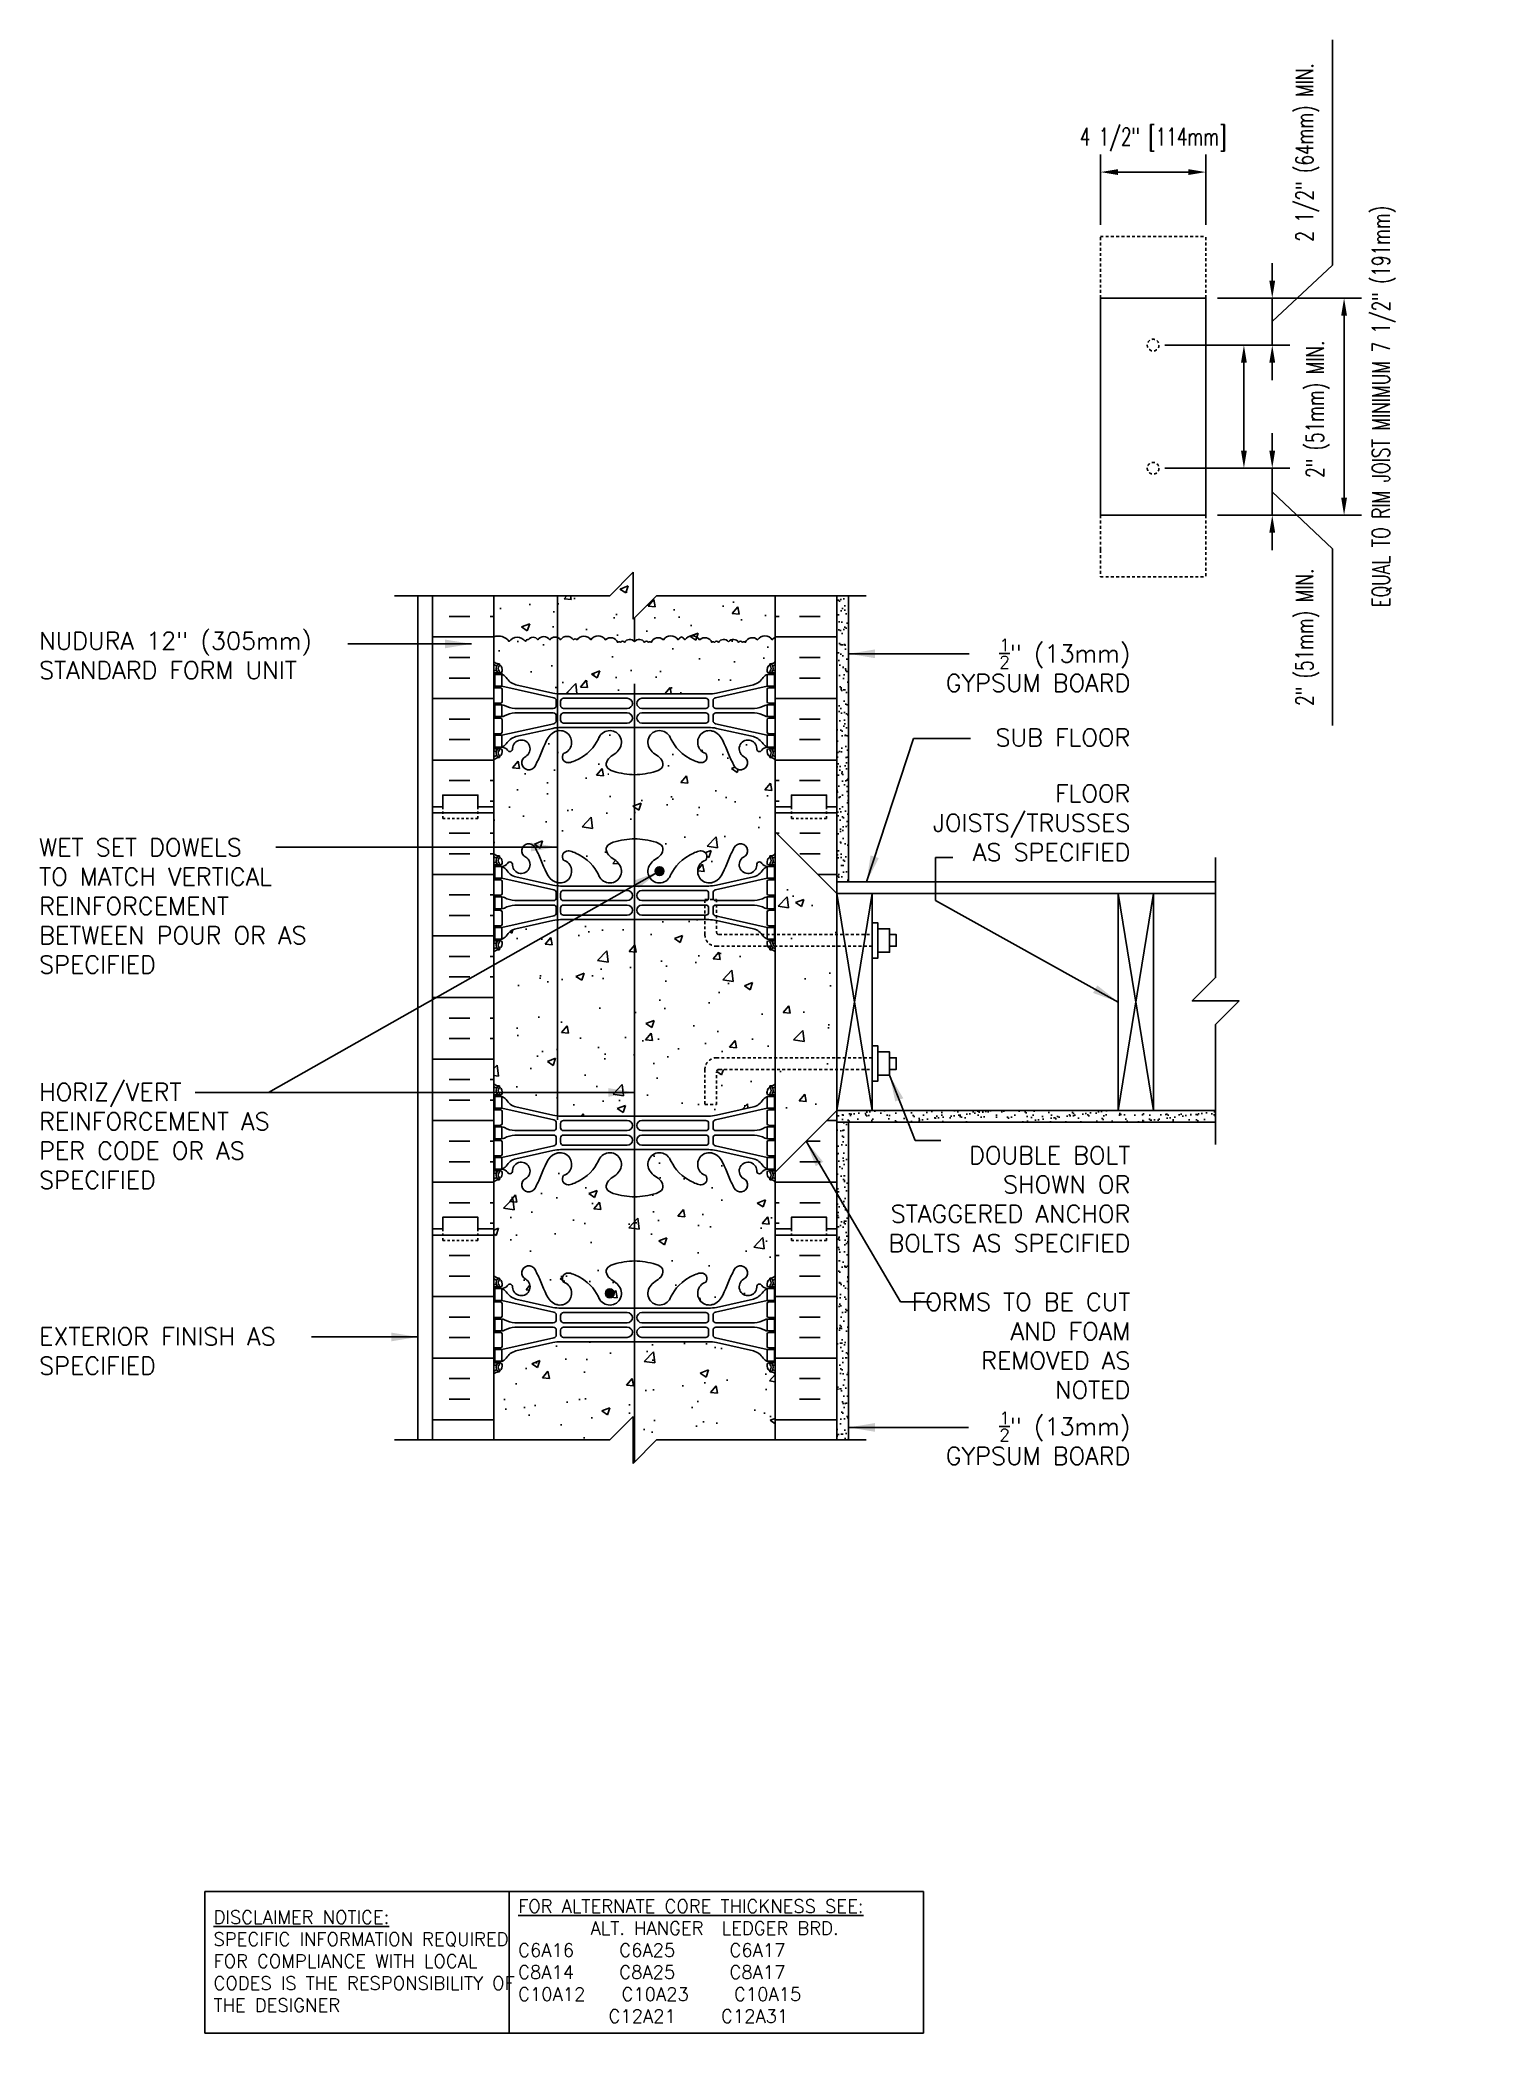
# Model space of a CAD drawing. Header units: inches. Extents: x 154.4 to 216.6, y 89.9 to 174.9.
import ezdxf

# ---------------------------------------------------------------- set-up
doc = ezdxf.new("R2010")
doc.units = ezdxf.units.IN
doc.header["$MEASUREMENT"] = 0
doc.header["$PDMODE"] = 3
doc.header["$PDSIZE"] = 0.0625
doc.linetypes.add('DASHED2', pattern=[0.375, 0.25, -0.125])
doc.linetypes.add('HIDDEN2', pattern=[0.1875, 0.125, -0.0625])
for name, color, linetype in [('HATCH', 12, 'Continuous'), ('LINE15', 9, 'Continuous'), ('LINE18', 9, 'Continuous'), ('line25', 2, 'Continuous'), ('LINE3', 3, 'Continuous'), ('LINE50', 5, 'Continuous'), ('LINE9', 9, 'Continuous'), ('TEXT', 4, 'Continuous'), ('Web_Edge', 9, 'Continuous')]:
    doc.layers.add(name, color=color, linetype=linetype)
doc.styles.add('DIM', font='romans.shx', dxfattribs={"width": 0.7})
doc.styles.add('ROMANS', font='romans.shx', dxfattribs={"height": 0.75})
doc.styles.get("Standard").update_dxf_attribs({"font": 'romans.shx', "height": 0.75})
doc.dimstyles.new('ext_12', dxfattribs={"dimscale": 12, "dimtxt": 0.09375, "dimasz": 0.09375, "dimexe": 0.09375, "dimexo": 0.0625, "dimgap": 0.0625, "dimtad": 1, "dimdec": 1, "dimzin": 3, "dimdsep": 46, "dimlunit": 4, "dimtxsty": 'DIM', "dimcen": 0.09, "dimdle": 0.09375, "dimclrt": 4, "dimadec": 0, "dimazin": 0, "dimtfac": 1, "dimtdec": 1, "dimtmove": 2, "dimatfit": 3, "dimfxl": 1, "dimfrac": 2, "dimtolj": 1, "dimtzin": 0, "dimarcsym": 0})
doc.dimstyles.new('ext_8', dxfattribs={"dimscale": 8, "dimtxt": 0.09375, "dimasz": 0.09375, "dimexe": 0.09375, "dimexo": 0.0625, "dimgap": 0.0625, "dimtad": 1, "dimdec": 1, "dimzin": 3, "dimdsep": 46, "dimlunit": 4, "dimtxsty": 'DIM', "dimcen": 0.09, "dimdle": 0.09375, "dimclrt": 4, "dimadec": 0, "dimazin": 0, "dimtfac": 1, "dimtdec": 1, "dimtmove": 2, "dimatfit": 3, "dimfxl": 1, "dimfrac": 2, "dimtolj": 1, "dimtzin": 0, "dimarcsym": 0})
pattern_1 = [(37.5, (77.33637, 8.8605), (-0.0157483, 0.48170594), [0, -0.38, 0, -0.425, 0, -0.40625]), (7.5, (77.33637, 8.8605), (0.4424442, 0.7055365), [0, -0.205, 0, -0.3425, 0, -0.13125]), (327.5, (77.02887, 8.8605), (0.7785355, 0.0014148), [0, -0.125, 0, -0.45, 0, -0.5875]), (317.5, (77.02887, 8.8605), (0.7515317, 0.219419), [0, -0.0625, 0, -0.295, 0, -0.3375])]

msp = doc.modelspace()

# ---------------------------------------------------------------- texts
at = {"layer": 'TEXT', "char_height": 0.75, "style": 'ROMANS'}
for s, insert, width, attachment_point in [('NUDURA 12" (305mm)\\PSTANDARD FORM UNIT', (154.397, 148.63), 13.16906, 4), ('\\A1;{\\H0.7x;\\S1/2;}" (13mm) GYPSUM BOARD', (200.941, 148.213), 9.34292, 6), ('\\A1;{\\H1x;SUB FLOOR}', (200.941, 145.135), 11.43486, 6), ('\\A1;FLOOR JOISTS/TRUSSES \\PAS SPECIFIED', (200.941, 141.496), 11.43486, 6), ('WET SET DOWELS \\PTO MATCH VERTICAL\\PREINFORCEMENT BETWEEN POUR OR AS SPECIFIED', (154.397, 137.951), 12.96959, 4), ('HORIZ/VERT REINFORCEMENT AS PER CODE OR AS SPECIFIED', (154.397, 128.141), 12.96959, 4), ('DOUBLE BOLT SHOWN OR STAGGERED ANCHOR BOLTS AS SPECIFIED', (200.941, 125.448), 11.43486, 6), ('FORMS TO BE CUT AND FOAM REMOVED AS NOTED', (200.941, 119.194), 10.52477, 6), ('EXTERIOR FINISH AS SPECIFIED', (154.397, 118.97), 12.96959, 4), ('\\A1;{\\H0.7x;\\S1/2;}" (13mm) GYPSUM BOARD', (200.941, 115.257), 9.12069, 6)]:
    msp.add_mtext(s, dxfattribs=dict(at, insert=insert, width=width, attachment_point=attachment_point))
at = {"layer": 'TEXT', "char_height": 0.5625, "attachment_point": 4}
for s, insert, width in [('{\\LFOR ALTERNATE CORE THICKNESS SEE:\\P}        ALT. HANGER  LEDGER BRD.\\PC6A16     C6A25      C6A17     \\PC8A14     C8A25      C8A17\\PC10A12    C10A23     C10A15\\P          C12A21     C12A31', (174.827, 92.961), 23.33295), ('{\\LDISCLAIMER NOTICE:}\\PSPECIFIC INFORMATION REQUIRED FOR COMPLIANCE WITH LOCAL CODES IS THE RESPONSIBILITY OF THE DESIGNER', (161.835, 92.961), 14.00235)]:
    msp.add_mtext(s, dxfattribs=dict(at, insert=insert, width=width))

# ---------------------------------------------------------------- blocks, each defined once
blk = doc.blocks.new('*D1')
at = {"layer": 'Defpoints', "color": 0, "transparency": 16777216}
for p in [(199.662, 169.243), (199.662, 166.491), (204.162, 166.491)]:
    blk.add_point(p, dxfattribs=at)
at = {"layer": 'TEXT', "color": 0, "lineweight": -2, "transparency": 16777216}
for p, q in [((199.662, 166.991), (199.662, 169.993)), ((204.162, 166.991), (204.162, 169.993)), ((203.412, 169.243), (200.412, 169.243))]:
    blk.add_line(p, q, dxfattribs=at)
at = {"layer": 'TEXT', "color": 0, "transparency": 16777216}
for points in [[(200.412, 169.368), (200.412, 169.118), (199.662, 169.243)], [(203.412, 169.368), (203.412, 169.118), (204.162, 169.243)]]:
    blk.add_solid(points, dxfattribs=at)
at = {"layer": 'TEXT', "color": 4, "transparency": 16777216, "insert": (201.912, 170.629), "char_height": 0.75, "attachment_point": 5, "style": 'DIM'}
blk.add_mtext('\\A1;4 1/2" [114mm]', dxfattribs=at)
blk = doc.blocks.new('*D2')
at = {"layer": 'Defpoints', "color": 0, "transparency": 16777216}
for p in [(204.162, 163.866), (204.162, 154.616), (210.055, 154.616)]:
    blk.add_point(p, dxfattribs=at)
at = {"layer": 'TEXT', "color": 0, "lineweight": -2, "transparency": 16777216}
for p, q in [((204.662, 163.866), (210.805, 163.866)), ((210.055, 163.116), (210.055, 155.366)), ((204.662, 154.616), (210.805, 154.616))]:
    blk.add_line(p, q, dxfattribs=at)
at = {"layer": 'TEXT', "color": 0, "transparency": 16777216}
for points in [[(209.93, 163.116), (210.18, 163.116), (210.055, 163.866)], [(209.93, 155.366), (210.18, 155.366), (210.055, 154.616)]]:
    blk.add_solid(points, dxfattribs=at)
at = {"layer": 'TEXT', "color": 4, "transparency": 16777216, "insert": (211.75, 159.241), "char_height": 0.75, "attachment_point": 5, "rotation": 90, "style": 'DIM'}
blk.add_mtext('\\A1;EQUAL TO RIM JOIST MINIMUM 7 1/2" (191mm) ', dxfattribs=at)
blk = doc.blocks.new('*D3')
at = {"layer": 'Defpoints', "color": 0, "transparency": 16777216}
for p in [(201.912, 156.616), (206.991, 156.616), (204.162, 154.616)]:
    blk.add_point(p, dxfattribs=at)
at = {"layer": 'TEXT', "color": 0, "lineweight": -2, "transparency": 16777216}
for p, q in [((206.991, 157.366), (206.991, 158.116)), ((202.412, 156.616), (207.741, 156.616)), ((206.991, 154.616), (206.991, 156.616)), ((206.991, 154.616), (206.991, 156.616)), ((206.991, 155.616), (209.562, 153.172)), ((204.662, 154.616), (207.741, 154.616)), ((206.991, 153.866), (206.991, 153.116)), ((209.562, 153.172), (209.562, 145.647))]:
    blk.add_line(p, q, dxfattribs=at)
at = {"layer": 'TEXT', "color": 0, "transparency": 16777216}
for points in [[(206.866, 157.366), (207.116, 157.366), (206.991, 156.616)], [(206.866, 153.866), (207.116, 153.866), (206.991, 154.616)]]:
    blk.add_solid(points, dxfattribs=at)
at = {"layer": 'TEXT', "color": 4, "transparency": 16777216, "insert": (208.491, 149.409), "char_height": 0.75, "attachment_point": 5, "rotation": 90, "style": 'DIM'}
blk.add_mtext('\\A1;2" (51mm) MIN.', dxfattribs=at)
blk = doc.blocks.new('*D4')
at = {"layer": 'Defpoints', "color": 0, "transparency": 16777216}
for p in [(201.912, 161.866), (205.783, 161.866), (201.912, 156.616)]:
    blk.add_point(p, dxfattribs=at)
at = {"layer": 'TEXT', "color": 0, "lineweight": -2, "transparency": 16777216}
for p, q in [((202.412, 161.866), (206.533, 161.866)), ((205.783, 157.366), (205.783, 161.116)), ((202.412, 156.616), (206.533, 156.616))]:
    blk.add_line(p, q, dxfattribs=at)
at = {"layer": 'TEXT', "color": 0, "transparency": 16777216}
for points in [[(205.658, 161.116), (205.908, 161.116), (205.783, 161.866)], [(205.658, 157.366), (205.908, 157.366), (205.783, 156.616)]]:
    blk.add_solid(points, dxfattribs=at)
at = {"layer": 'TEXT', "color": 4, "transparency": 16777216, "insert": (208.937, 159.131), "char_height": 0.75, "attachment_point": 5, "rotation": 90, "style": 'DIM'}
blk.add_mtext('\\A1;2" (51mm) MIN.', dxfattribs=at)
blk = doc.blocks.new('*D5')
at = {"layer": 'Defpoints', "color": 0, "transparency": 16777216}
for p in [(204.162, 163.866), (206.991, 163.866), (201.912, 161.866)]:
    blk.add_point(p, dxfattribs=at)
at = {"layer": 'TEXT', "color": 0, "lineweight": -2, "transparency": 16777216}
for p, q in [((209.562, 165.281), (209.562, 174.881)), ((206.991, 164.616), (206.991, 165.366)), ((206.991, 162.866), (209.562, 165.281)), ((204.662, 163.866), (207.741, 163.866)), ((206.991, 161.866), (206.991, 163.866)), ((206.991, 161.866), (206.991, 163.866)), ((202.412, 161.866), (207.741, 161.866)), ((206.991, 161.116), (206.991, 160.366))]:
    blk.add_line(p, q, dxfattribs=at)
at = {"layer": 'TEXT', "color": 0, "transparency": 16777216}
for points in [[(206.866, 164.616), (207.116, 164.616), (206.991, 163.866)], [(206.866, 161.116), (207.116, 161.116), (206.991, 161.866)]]:
    blk.add_solid(points, dxfattribs=at)
at = {"layer": 'TEXT', "color": 4, "transparency": 16777216, "insert": (208.491, 170.081), "char_height": 0.75, "attachment_point": 5, "rotation": 90, "style": 'DIM'}
blk.add_mtext('\\A1;2 1/2" (64mm) MIN.', dxfattribs=at)
blk = doc.blocks.new('12-inch Hinge Pin Web')
at = {"layer": 'Web_Edge'}
for p, q in [((349.823, 208.626), (349.901, 208.626)), ((349.823, 208.526), (350.107, 208.526)), ((349.969, 208.905), (350.059, 208.905)), ((349.969, 208.526), (349.969, 208.456)), ((350.059, 208.905), (350.059, 208.863)), ((350.059, 208.526), (350.059, 208.456)), ((350.169, 208.656), (350.169, 208.588)), ((361.477, 208.656), (361.477, 208.588)), ((361.823, 208.526), (361.54, 208.526)), ((361.677, 208.905), (361.587, 208.905)), ((361.587, 208.905), (361.587, 208.863)), ((361.587, 208.526), (361.587, 208.456)), ((361.677, 208.526), (361.677, 208.456)), ((361.823, 208.626), (361.746, 208.626)), ((349.823, 207.886), (350.107, 207.886)), ((349.969, 207.956), (349.969, 207.886)), ((350.059, 207.956), (350.059, 207.886)), ((352.382, 207.459), (350.164, 207.956)), ((350.169, 207.823), (350.169, 207.288)), ((352.339, 207.658), (350.758, 208.011)), ((352.666, 207.622), (354.823, 207.622)), ((355.823, 207.622), (352.666, 207.622)), ((352.792, 207.435), (355.511, 207.435)), ((355.823, 207.622), (358.981, 207.622)), ((358.855, 207.435), (356.135, 207.435)), ((358.981, 207.622), (356.823, 207.622)), ((359.265, 207.459), (361.482, 207.956)), ((359.308, 207.658), (360.889, 208.011)), ((361.477, 207.823), (361.477, 207.288)), ((361.823, 207.886), (361.54, 207.886)), ((361.587, 207.956), (361.587, 207.886)), ((361.677, 207.956), (361.677, 207.886)), ((349.823, 207.226), (350.107, 207.226)), ((349.823, 206.586), (350.107, 206.586)), ((349.969, 207.226), (349.969, 207.156)), ((349.969, 206.586), (349.969, 206.656)), ((350.059, 207.226), (350.059, 207.156)), ((350.059, 206.586), (350.059, 206.656)), ((352.355, 207), (350.717, 207)), ((352.355, 206.812), (350.717, 206.812)), ((352.48, 207.125), (352.48, 207.337)), ((352.48, 206.687), (352.48, 206.475)), ((352.667, 207.126), (352.667, 207.31)), ((352.667, 206.686), (352.667, 206.502)), ((352.792, 207.001), (355.511, 207.001)), ((352.792, 206.811), (355.511, 206.811)), ((358.855, 207.001), (356.135, 207.001)), ((358.855, 206.811), (356.135, 206.811)), ((358.98, 207.126), (358.98, 207.31)), ((358.98, 206.686), (358.98, 206.502)), ((359.167, 207.125), (359.167, 207.337)), ((359.167, 206.687), (359.167, 206.475)), ((359.292, 207), (360.93, 207)), ((359.292, 206.812), (360.93, 206.812)), ((361.823, 207.226), (361.54, 207.226)), ((361.823, 206.586), (361.54, 206.586)), ((361.587, 207.226), (361.587, 207.156)), ((361.587, 206.586), (361.587, 206.656)), ((361.677, 207.226), (361.677, 207.156)), ((361.677, 206.586), (361.677, 206.656)), ((349.823, 205.926), (350.107, 205.926)), ((349.969, 205.856), (349.969, 205.926)), ((350.059, 205.856), (350.059, 205.926)), ((352.382, 206.353), (350.164, 205.856)), ((350.169, 205.988), (350.169, 206.523)), ((352.339, 206.154), (350.758, 205.801)), ((352.666, 206.19), (354.823, 206.19)), ((355.823, 206.19), (352.666, 206.19)), ((352.792, 206.377), (355.511, 206.377)), ((355.823, 206.19), (358.981, 206.19)), ((358.855, 206.377), (356.135, 206.377)), ((358.981, 206.19), (356.823, 206.19)), ((359.265, 206.353), (361.482, 205.856)), ((359.308, 206.154), (360.889, 205.801)), ((361.477, 205.988), (361.477, 206.523)), ((361.823, 205.926), (361.54, 205.926)), ((361.587, 205.856), (361.587, 205.926)), ((361.677, 205.856), (361.677, 205.926)), ((349.823, 205.286), (350.107, 205.286)), ((349.823, 205.186), (349.901, 205.186)), ((349.969, 205.286), (349.969, 205.356)), ((349.969, 204.907), (350.059, 204.907)), ((350.059, 205.286), (350.059, 205.356)), ((350.059, 204.907), (350.059, 204.949)), ((350.169, 205.156), (350.169, 205.223)), ((361.477, 205.156), (361.477, 205.223)), ((361.823, 205.286), (361.54, 205.286)), ((361.587, 205.286), (361.587, 205.356)), ((361.587, 204.907), (361.587, 204.949)), ((361.677, 204.907), (361.587, 204.907)), ((361.677, 205.286), (361.677, 205.356)), ((361.823, 205.186), (361.746, 205.186)), ((349.969, 199.097), (350.059, 199.097)), ((350.059, 199.097), (350.059, 199.055)), ((361.677, 199.097), (361.587, 199.097)), ((361.587, 199.097), (361.587, 199.055)), ((349.823, 198.818), (349.901, 198.818)), ((349.823, 198.718), (350.107, 198.718)), ((349.823, 198.078), (350.107, 198.078)), ((349.969, 198.718), (349.969, 198.648)), ((349.969, 198.148), (349.969, 198.078)), ((350.059, 198.718), (350.059, 198.648)), ((350.059, 198.148), (350.059, 198.078)), ((352.382, 197.652), (350.164, 198.148)), ((350.169, 198.848), (350.169, 198.781)), ((352.339, 197.85), (350.758, 198.203)), ((359.265, 197.652), (361.482, 198.148)), ((359.308, 197.85), (360.889, 198.203)), ((361.477, 198.848), (361.477, 198.781)), ((361.823, 198.718), (361.54, 198.718)), ((361.823, 198.078), (361.54, 198.078)), ((361.587, 198.718), (361.587, 198.648)), ((361.587, 198.148), (361.587, 198.078)), ((361.677, 198.718), (361.677, 198.648)), ((361.677, 198.148), (361.677, 198.078)), ((361.823, 198.818), (361.746, 198.818)), ((349.823, 197.418), (350.107, 197.418)), ((349.969, 197.418), (349.969, 197.348)), ((350.059, 197.418), (350.059, 197.348)), ((350.169, 198.016), (350.169, 197.481)), ((352.355, 197.192), (350.717, 197.192)), ((352.48, 197.317), (352.48, 197.53)), ((352.666, 197.814), (354.823, 197.814)), ((355.823, 197.814), (352.666, 197.814)), ((352.667, 197.318), (352.667, 197.502)), ((352.792, 197.627), (355.511, 197.627)), ((352.792, 197.193), (355.511, 197.193)), ((355.823, 197.814), (358.981, 197.814)), ((358.855, 197.627), (356.135, 197.627)), ((358.855, 197.193), (356.135, 197.193)), ((358.981, 197.814), (356.823, 197.814)), ((358.98, 197.318), (358.98, 197.502)), ((359.167, 197.317), (359.167, 197.53)), ((359.292, 197.192), (360.93, 197.192)), ((361.477, 198.016), (361.477, 197.481)), ((361.823, 197.418), (361.54, 197.418)), ((361.587, 197.418), (361.587, 197.348)), ((361.677, 197.418), (361.677, 197.348)), ((349.823, 196.778), (350.107, 196.778)), ((349.969, 196.778), (349.969, 196.848)), ((350.059, 196.778), (350.059, 196.848)), ((352.382, 196.545), (350.164, 196.048)), ((350.169, 196.181), (350.169, 196.716)), ((352.355, 197.004), (350.717, 197.004)), ((352.339, 196.347), (350.758, 195.994)), ((352.48, 196.879), (352.48, 196.667)), ((352.666, 196.383), (354.823, 196.383)), ((355.823, 196.383), (352.666, 196.383)), ((352.667, 196.878), (352.667, 196.694)), ((352.792, 197.003), (355.511, 197.003)), ((352.792, 196.569), (355.511, 196.569)), ((355.823, 196.383), (358.981, 196.383)), ((358.855, 197.003), (356.135, 197.003)), ((358.855, 196.569), (356.135, 196.569)), ((358.981, 196.383), (356.823, 196.383)), ((358.98, 196.878), (358.98, 196.694)), ((359.167, 196.879), (359.167, 196.667)), ((359.265, 196.545), (361.482, 196.048)), ((359.292, 197.004), (360.93, 197.004)), ((359.308, 196.347), (360.889, 195.994)), ((361.477, 196.181), (361.477, 196.716)), ((361.823, 196.778), (361.54, 196.778)), ((361.587, 196.778), (361.587, 196.848)), ((361.677, 196.778), (361.677, 196.848)), ((349.823, 196.118), (350.107, 196.118)), ((349.969, 196.048), (349.969, 196.118)), ((349.969, 195.478), (349.969, 195.548)), ((350.059, 196.048), (350.059, 196.118)), ((350.059, 195.478), (350.059, 195.548)), ((361.823, 196.118), (361.54, 196.118)), ((361.587, 196.048), (361.587, 196.118)), ((361.587, 195.478), (361.587, 195.548)), ((361.677, 196.048), (361.677, 196.118)), ((361.677, 195.478), (361.677, 195.548)), ((349.823, 195.478), (350.107, 195.478)), ((349.823, 195.378), (349.901, 195.378)), ((349.969, 195.099), (350.059, 195.099)), ((350.059, 195.099), (350.059, 195.141)), ((350.169, 195.348), (350.169, 195.416)), ((361.477, 195.348), (361.477, 195.416)), ((361.823, 195.478), (361.54, 195.478)), ((361.587, 195.099), (361.587, 195.141)), ((361.677, 195.099), (361.587, 195.099)), ((361.823, 195.378), (361.746, 195.378))]:
    blk.add_line(p, q, dxfattribs=at)
for points in [[(349.864, 207.956), (350.164, 207.956), (350.164, 208.456), (349.864, 208.456)], [(361.782, 207.956), (361.482, 207.956), (361.482, 208.456), (361.782, 208.456)], [(349.864, 205.856), (350.164, 205.856), (350.164, 205.356), (349.864, 205.356)], [(361.782, 205.856), (361.482, 205.856), (361.482, 205.356), (361.782, 205.356)], [(349.864, 198.148), (350.164, 198.148), (350.164, 198.648), (349.864, 198.648)], [(361.782, 198.148), (361.482, 198.148), (361.482, 198.648), (361.782, 198.648)], [(349.864, 196.048), (350.164, 196.048), (350.164, 195.548), (349.864, 195.548)], [(361.782, 196.048), (361.482, 196.048), (361.482, 195.548), (361.782, 195.548)]]:
    blk.add_lwpolyline(points, close=True, dxfattribs=at)
for points in [[(350.164, 206.906), (350.164, 207.156), (349.864, 207.156), (349.864, 206.906)], [(350.164, 206.906), (350.164, 206.656), (349.864, 206.656), (349.864, 206.906)], [(361.482, 206.906), (361.482, 207.156), (361.782, 207.156), (361.782, 206.906)], [(361.482, 206.906), (361.482, 206.656), (361.782, 206.656), (361.782, 206.906)], [(350.164, 197.098), (350.164, 197.348), (349.864, 197.348), (349.864, 197.098)], [(361.482, 197.098), (361.482, 197.348), (361.782, 197.348), (361.782, 197.098)], [(350.164, 197.098), (350.164, 196.848), (349.864, 196.848), (349.864, 197.098)], [(361.482, 197.098), (361.482, 196.848), (361.782, 196.848), (361.782, 197.098)]]:
    blk.add_lwpolyline(points, dxfattribs=at)
for centre, radius, start, end in [((351.309, 209.126), 0.3, 27.59697, 243.94252), ((352.982, 208.879), 0.242, 90, 218.23271), ((358.665, 208.879), 0.242, 321.76729, 90), ((360.337, 209.126), 0.3, 296.05748, 152.40303), ((350.169, 209.363), 0.5, 226.21089, 250.52878), ((350.169, 209.363), 0.6, 234.78322, 245.07477), ((349.902, 208.646), 0.0196, 269.40316, 15.4901), ((350.163, 208.71), 0.25, 140.11451, 222.46087), ((349.907, 208.8), 0.021, 343.464, 63.99573), ((350.005, 208.841), 0.045, 321.448, 139.1879), ((350.012, 208.572), 0.045, 222.46087, 42.46087), ((349.919, 208.656), 0.25, 0, 70.52878), ((350.163, 208.71), 0.16, 140.00008, 222.46087), ((350.107, 208.588), 0.0625, 270, 0), ((350.127, 208.805), 0.352, 276.12908, 321.53314), ((350.042, 208.113), 0.364, 34.97751, 70.33874), ((350.965, 208.725), 0.743, 212.79192, 253.81071), ((350.504, 208.537), 0.113, 347.81557, 154.05694), ((350.989, 208.532), 0.375, 182.92371, 59.86753), ((352.636, 208.254), 0.5, 246.21387, 71.79367), ((354.761, 208.254), 0.5, 204.81899, 44.18751), ((356.886, 208.254), 0.5, 135.81249, 335.18101), ((359.011, 208.254), 0.5, 108.20633, 293.78613), ((360.657, 208.532), 0.375, 120.13247, 357.07629), ((360.682, 208.725), 0.743, 286.18929, 327.20808), ((361.143, 208.537), 0.113, 25.94306, 192.18443), ((361.52, 208.805), 0.352, 218.46686, 263.87092), ((361.605, 208.113), 0.364, 109.66126, 145.02249), ((361.727, 208.656), 0.25, 109.47122, 180), ((361.54, 208.588), 0.0625, 180, 270), ((361.635, 208.572), 0.045, 137.53913, 317.53913), ((361.641, 208.841), 0.045, 40.8121, 218.552), ((361.484, 208.71), 0.16, 317.53913, 39.99992), ((361.477, 209.363), 0.5, 289.47122, 313.78911), ((361.484, 208.71), 0.25, 317.53913, 39.88549), ((361.74, 208.8), 0.021, 116.00427, 196.536), ((361.745, 208.646), 0.0196, 164.5099, 270.59684), ((361.477, 209.363), 0.6, 294.92523, 305.21678), ((350.107, 207.823), 0.0625, 0, 90), ((352.666, 209.122), 1.5, 257.41348, 270), ((352.355, 207.337), 0.125, 0, 77.37673), ((352.792, 207.31), 0.125, 90, 180), ((355.511, 207.218), 0.217, 270, 90), ((356.135, 207.218), 0.217, 90, 270), ((358.855, 207.31), 0.125, 0, 90), ((358.981, 209.122), 1.5, 270, 282.58652), ((359.292, 207.337), 0.125, 102.62327, 180), ((361.54, 207.823), 0.0625, 90, 180), ((350.107, 207.288), 0.0625, 270, 0), ((350.107, 206.523), 0.0625, 0, 90), ((350.16, 206.937), 0.219, 60.49375, 88.91995), ((350.16, 206.875), 0.219, 271.08005, 299.50625), ((350.806, 208.167), 1.17, 242.63655, 265.65045), ((350.806, 205.645), 1.17, 94.34955, 117.36345), ((352.355, 207.125), 0.125, 270, 0), ((352.355, 206.687), 0.125, 0, 90), ((352.792, 207.126), 0.125, 180, 270), ((352.792, 206.686), 0.125, 90, 180), ((355.511, 206.594), 0.217, 270, 90), ((356.135, 206.594), 0.217, 90, 270), ((358.855, 207.126), 0.125, 270, 360), ((358.855, 206.686), 0.125, 0, 90), ((359.292, 207.125), 0.125, 180, 270), ((359.292, 206.687), 0.125, 90, 180), ((360.841, 208.167), 1.17, 274.34955, 297.36345), ((360.841, 205.645), 1.17, 62.63655, 85.65045), ((361.487, 206.937), 0.219, 91.08005, 119.50625), ((361.487, 206.875), 0.219, 240.49375, 268.91995), ((361.54, 207.288), 0.0625, 180, 270), ((361.54, 206.523), 0.0625, 90, 180), ((350.107, 205.988), 0.0625, 270, 0), ((350.965, 205.087), 0.743, 106.18929, 147.20808), ((352.666, 204.69), 1.5, 90, 102.58652), ((352.355, 206.475), 0.125, 282.62327, 0), ((352.792, 206.502), 0.125, 180, 270), ((358.855, 206.502), 0.125, 270, 0), ((358.981, 204.69), 1.5, 77.41348, 90), ((359.292, 206.475), 0.125, 180, 257.37673), ((360.682, 205.087), 0.743, 32.79192, 73.81071), ((361.54, 205.988), 0.0625, 180, 270), ((350.169, 204.449), 0.6, 114.92523, 125.21678), ((350.169, 204.449), 0.5, 109.47122, 133.78911), ((349.902, 205.166), 0.0196, 344.5099, 90.59684), ((350.163, 205.101), 0.25, 137.53913, 219.88549), ((349.907, 205.012), 0.021, 296.00427, 16.536), ((350.005, 204.97), 0.045, 220.8121, 38.552), ((350.012, 205.24), 0.045, 317.53913, 137.53913), ((350.163, 205.101), 0.16, 137.53913, 219.99992), ((349.919, 205.156), 0.25, 289.47122, 360), ((350.107, 205.223), 0.0625, 360, 90), ((350.042, 205.699), 0.364, 289.66126, 325.02249), ((361.605, 205.699), 0.364, 214.97751, 250.33874), ((361.54, 205.223), 0.0625, 90, 180), ((361.727, 205.156), 0.25, 180, 250.52878), ((361.635, 205.24), 0.045, 42.46087, 222.46087), ((361.641, 204.97), 0.045, 141.448, 319.1879), ((361.484, 205.101), 0.16, 320.00008, 42.46087), ((361.477, 204.449), 0.5, 46.21089, 70.52878), ((361.484, 205.101), 0.25, 320.11451, 42.46087), ((361.74, 205.012), 0.021, 163.464, 243.99573), ((361.745, 205.166), 0.0196, 89.40316, 195.4901), ((361.477, 204.449), 0.6, 54.78322, 65.07477), ((350.169, 199.555), 0.5, 226.21089, 250.52878), ((350.169, 199.555), 0.6, 234.78322, 245.07477), ((350.163, 198.903), 0.25, 140.11451, 222.46087), ((349.907, 198.992), 0.021, 343.464, 63.99573), ((350.005, 199.034), 0.045, 321.448, 139.1879), ((349.919, 198.848), 0.25, 0, 70.52878), ((350.163, 198.903), 0.16, 140.00008, 222.46087), ((361.727, 198.848), 0.25, 109.47122, 180), ((361.641, 199.034), 0.045, 40.8121, 218.552), ((361.484, 198.903), 0.16, 317.53913, 39.99992), ((361.477, 199.555), 0.5, 289.47122, 313.78911), ((361.484, 198.903), 0.25, 317.53913, 39.88549), ((361.74, 198.992), 0.021, 116.00427, 196.536), ((361.477, 199.555), 0.6, 294.92523, 305.21678), ((349.902, 198.838), 0.0196, 269.40316, 15.4901), ((350.012, 198.764), 0.045, 222.46087, 42.46087), ((350.107, 198.781), 0.0625, 270, 0), ((350.107, 198.016), 0.0625, 0, 90), ((350.042, 198.306), 0.364, 34.97751, 70.33874), ((350.965, 198.917), 0.743, 212.79192, 253.81071), ((360.682, 198.917), 0.743, 286.18929, 327.20808), ((361.605, 198.306), 0.364, 109.66126, 145.02249), ((361.54, 198.781), 0.0625, 180, 270), ((361.54, 198.016), 0.0625, 90, 180), ((361.635, 198.764), 0.045, 137.53913, 317.53913), ((361.745, 198.838), 0.0196, 164.5099, 270.59684), ((350.107, 197.481), 0.0625, 270, 0), ((350.16, 197.13), 0.219, 60.49375, 88.91995), ((350.806, 198.359), 1.17, 242.63655, 265.65045), ((352.666, 199.314), 1.5, 257.41348, 270), ((352.355, 197.317), 0.125, 270, 0), ((352.355, 197.53), 0.125, 0, 77.37673), ((352.792, 197.502), 0.125, 90, 180), ((352.792, 197.318), 0.125, 180, 270), ((355.511, 197.41), 0.217, 270, 90), ((356.135, 197.41), 0.217, 90, 270), ((358.855, 197.502), 0.125, 0, 90), ((358.855, 197.318), 0.125, 270, 360), ((358.981, 199.314), 1.5, 270, 282.58652), ((359.292, 197.53), 0.125, 102.62327, 180), ((359.292, 197.317), 0.125, 180, 270), ((360.841, 198.359), 1.17, 274.34955, 297.36345), ((361.487, 197.13), 0.219, 91.08005, 119.50625), ((361.54, 197.481), 0.0625, 180, 270), ((350.107, 196.716), 0.0625, 0, 90), ((350.16, 197.067), 0.219, 271.08005, 299.50625), ((350.806, 195.837), 1.17, 94.34955, 117.36345), ((352.666, 194.883), 1.5, 90, 102.58652), ((352.355, 196.879), 0.125, 0, 90), ((352.355, 196.667), 0.125, 282.62327, 0), ((352.792, 196.878), 0.125, 90, 180), ((352.792, 196.694), 0.125, 180, 270), ((355.511, 196.786), 0.217, 270, 90), ((356.135, 196.786), 0.217, 90, 270), ((358.855, 196.878), 0.125, 0, 90), ((358.855, 196.694), 0.125, 270, 0), ((358.981, 194.883), 1.5, 77.41348, 90), ((359.292, 196.879), 0.125, 90, 180), ((359.292, 196.667), 0.125, 180, 257.37673), ((360.841, 195.837), 1.17, 62.63655, 85.65045), ((361.487, 197.067), 0.219, 240.49375, 268.91995), ((361.54, 196.716), 0.0625, 90, 180), ((350.107, 196.181), 0.0625, 270, 0), ((350.042, 195.891), 0.364, 289.66126, 325.02249), ((350.127, 195.199), 0.352, 38.46686, 83.87092), ((350.965, 195.28), 0.743, 106.18929, 147.20808), ((350.504, 195.467), 0.113, 205.94306, 12.18443), ((350.989, 195.472), 0.375, 300.13247, 177.07629), ((352.636, 195.75), 0.5, 288.20633, 113.78613), ((354.761, 195.75), 0.5, 315.81249, 155.18101), ((356.886, 195.75), 0.5, 24.81899, 224.18751), ((359.011, 195.75), 0.5, 66.21387, 251.79367), ((360.657, 195.472), 0.375, 2.92371, 239.86753), ((360.682, 195.28), 0.743, 32.79192, 73.81071), ((361.143, 195.467), 0.113, 167.81557, 334.05694), ((361.52, 195.199), 0.352, 96.12908, 141.53314), ((361.605, 195.891), 0.364, 214.97751, 250.33874), ((361.54, 196.181), 0.0625, 180, 270), ((350.169, 194.641), 0.6, 114.92523, 125.21678), ((350.169, 194.641), 0.5, 109.47122, 133.78911), ((349.902, 195.359), 0.0196, 344.5099, 90.59684), ((350.163, 195.294), 0.25, 137.53913, 219.88549), ((349.907, 195.204), 0.021, 296.00427, 16.536), ((350.005, 195.163), 0.045, 220.8121, 38.552), ((350.012, 195.432), 0.045, 317.53913, 137.53913), ((350.163, 195.294), 0.16, 137.53913, 219.99992), ((349.919, 195.348), 0.25, 289.47122, 360), ((350.107, 195.416), 0.0625, 360, 90), ((351.309, 194.878), 0.3, 116.05748, 332.40303), ((352.982, 195.125), 0.242, 141.76729, 270), ((358.665, 195.125), 0.242, 270, 38.23271), ((360.337, 194.878), 0.3, 207.59697, 63.94252), ((361.54, 195.416), 0.0625, 90, 180), ((361.727, 195.348), 0.25, 180, 250.52878), ((361.635, 195.432), 0.045, 42.46087, 222.46087), ((361.641, 195.163), 0.045, 141.448, 319.1879), ((361.484, 195.294), 0.16, 320.00008, 42.46087), ((361.477, 194.641), 0.5, 46.21089, 70.52878), ((361.484, 195.294), 0.25, 320.11451, 42.46087), ((361.74, 195.204), 0.021, 163.464, 243.99573), ((361.745, 195.359), 0.0196, 89.40316, 195.4901), ((361.477, 194.641), 0.6, 54.78322, 65.07477)]:
    blk.add_arc(centre, radius, start, end, dxfattribs=at)
for points, knots in [([(351.575, 209.265), (351.661, 209.098), (351.914, 208.608), (352.128, 207.859), (352.538, 207.764), (352.595, 207.756)], [0, 0, 0, 0, 0.579211, 1.703896, 1.875321, 1.875321, 1.875321, 1.875321]), ([(352.982, 209.121), (353.103, 209.123), (353.937, 208.766), (354.176, 208.309), (354.317, 208.026)], [0.038125, 0.038125, 0.038125, 0.038125, 0.320663, 1.258119, 1.258119, 1.258119, 1.258119]), ([(355.119, 208.603), (355.012, 208.766), (354.652, 208.856), (354.575, 209.352), (355.123, 209.588), (355.527, 209.616), (355.823, 209.637)], [0.229407, 0.229407, 0.229407, 0.229407, 0.844432, 1.128849, 1.464331, 2.389004, 2.389004, 2.389004, 2.389004]), ([(356.527, 208.603), (356.635, 208.766), (356.995, 208.856), (357.072, 209.352), (356.524, 209.588), (356.12, 209.616), (355.823, 209.637)], [0.229407, 0.229407, 0.229407, 0.229407, 0.844432, 1.128849, 1.464331, 2.389004, 2.389004, 2.389004, 2.389004]), ([(358.665, 209.121), (358.544, 209.123), (357.71, 208.766), (357.471, 208.309), (357.33, 208.026)], [0.038125, 0.038125, 0.038125, 0.038125, 0.320663, 1.258119, 1.258119, 1.258119, 1.258119]), ([(360.072, 209.265), (359.986, 209.098), (359.733, 208.608), (359.519, 207.859), (359.109, 207.764), (359.052, 207.756)], [0, 0, 0, 0, 0.579211, 1.703896, 1.875321, 1.875321, 1.875321, 1.875321]), ([(351.575, 194.739), (351.661, 194.906), (351.914, 195.396), (352.128, 196.145), (352.538, 196.24), (352.595, 196.248)], [0, 0, 0, 0, 0.579211, 1.703896, 1.875321, 1.875321, 1.875321, 1.875321]), ([(352.982, 194.883), (353.103, 194.881), (353.937, 195.239), (354.176, 195.695), (354.317, 195.979)], [0.038125, 0.038125, 0.038125, 0.038125, 0.320663, 1.258119, 1.258119, 1.258119, 1.258119]), ([(358.665, 194.883), (358.544, 194.881), (357.71, 195.239), (357.471, 195.695), (357.33, 195.979)], [0.038125, 0.038125, 0.038125, 0.038125, 0.320663, 1.258119, 1.258119, 1.258119, 1.258119]), ([(360.072, 194.739), (359.986, 194.906), (359.733, 195.396), (359.519, 196.145), (359.109, 196.24), (359.052, 196.248)], [0, 0, 0, 0, 0.579211, 1.703896, 1.875321, 1.875321, 1.875321, 1.875321]), ([(355.119, 195.401), (355.012, 195.238), (354.652, 195.148), (354.575, 194.652), (355.123, 194.416), (355.527, 194.388), (355.823, 194.367)], [0.229407, 0.229407, 0.229407, 0.229407, 0.844432, 1.128849, 1.464331, 2.389004, 2.389004, 2.389004, 2.389004]), ([(356.527, 195.401), (356.635, 195.238), (356.995, 195.148), (357.072, 194.652), (356.524, 194.416), (356.12, 194.388), (355.823, 194.367)], [0.229407, 0.229407, 0.229407, 0.229407, 0.844432, 1.128849, 1.464331, 2.389004, 2.389004, 2.389004, 2.389004])]:
    blk.add_open_spline(points, degree=3, knots=knots, dxfattribs=at)
for points in [[(352.667, 207.131), (352.667, 207.305)], [(352.667, 206.681), (352.667, 206.507)], [(358.98, 207.131), (358.98, 207.305)], [(358.98, 206.681), (358.98, 206.507)], [(352.667, 197.323), (352.667, 197.497)], [(358.98, 197.323), (358.98, 197.497)], [(352.667, 196.873), (352.667, 196.699)], [(358.98, 196.873), (358.98, 196.699)]]:
    blk.add_open_spline(points, degree=1, dxfattribs=at)

# ---------------------------------------------------------------- dimensions: what is measured, and where the dimension line sits
at = {"layer": 'TEXT'}
for base, p1, p2, text, override, picture, middle in [((206.991, 163.866), (201.912, 161.866), (204.162, 163.866), '2 1/2" (64mm) MIN.', {"dimtmove": 1}, '*D5', (209.562, 165.781)), ((205.783, 161.866), (201.912, 156.616), (201.912, 161.866), '2" (51mm) MIN.', {"dimtmove": 2}, '*D4', (208.937, 159.131)), ((206.991, 156.616), (204.162, 154.616), (201.912, 156.616), '2" (51mm) MIN.', {"dimtmove": 1}, '*D3', (209.562, 152.672))]:
    dim = msp.add_linear_dim(base=base, p1=p1, p2=p2, angle=90, text=text, dimstyle='ext_8', override=override, dxfattribs=at)
    dim.commit()
    dim.dimension.update_dxf_attribs({"geometry": picture, "text_midpoint": middle, "dimtype": 160})
dim = msp.add_linear_dim(base=(199.662, 169.243), p1=(204.162, 166.491), p2=(199.662, 166.491), dimstyle='ext_8', dxfattribs=at)
dim.commit()
dim.dimension.update_dxf_attribs({"geometry": '*D1', "text_midpoint": (201.912, 170.629), "dimtype": 160})
dim = msp.add_linear_dim(base=(210.055, 154.616), p1=(204.162, 163.866), p2=(204.162, 154.616), angle=90, text='EQUAL TO RIM JOIST MINIMUM 7 1/2" (191mm) ', dimstyle='ext_8', dxfattribs=at)
dim.commit()
dim.dimension.update_dxf_attribs({"geometry": '*D2', "text_midpoint": (211.75, 159.241), "dimtype": 160})

# ---------------------------------------------------------------- hatches: boundary and pattern name
at = {"layer": 'HATCH'}
h = msp.add_hatch(dxfattribs=at)
h.set_pattern_fill('AR-CONC', color=256, scale=0.5)
h.paths.add_polyline_path([(185.797, 151.181), (180.735, 151.181), (179.735, 150.181), (179.735, 152.181), (178.735, 151.181), (173.797, 151.181), (173.797, 149.423, -0.34551), (174.442, 149.228, -0.520567), (175.139, 149.228, -0.520567), (175.262, 149.301, -0.520567), (175.666, 149.301, -0.520567), (176.18, 149.301, -0.520567), (176.633, 149.301, -0.520567), (177.183, 149.301, -0.520567), (177.342, 149.301, -0.520567), (177.93, 149.301, -0.520567), (178.554, 149.301, -0.520567), (179.08, 149.191, -0.520567), (179.191, 149.191, -0.520567), (179.362, 149.191, -0.520567), (179.79, 149.216, -0.520567), (180.219, 149.191, -0.520567), (180.39, 149.191, -0.520567), (180.5, 149.191, -0.520567), (181.026, 149.301, -0.520567), (181.651, 149.301, -0.135269), (181.797, 149.423, -0.135269), (181.944, 149.301, -0.520567), (182.568, 149.301, -0.520567), (183.095, 149.191, -0.520567), (183.205, 149.191, -0.520567), (183.376, 149.191, -0.520567), (183.805, 149.216, -0.520567), (184.233, 149.191, -0.520567), (184.404, 149.191, -0.520567), (184.514, 149.191, -0.520567), (185.041, 149.301, -0.520567), (185.665, 149.301, -0.123998), (185.797, 149.416)])
h.paths.add_polyline_path([(185.561, 148.234), (185.561, 148.276), (185.651, 148.276, 0.088416), (185.797, 148.373), (185.797, 149.416, 0.123998), (185.665, 149.301, 0.520567), (185.041, 149.301, 0.520567), (184.514, 149.191, 0.520567), (184.404, 149.191, 0.520567), (184.233, 149.191, 0.520567), (183.805, 149.216, 0.520567), (183.376, 149.191, 0.520567), (183.205, 149.191, 0.520567), (183.095, 149.191, 0.520567), (182.568, 149.301, 0.520567), (181.944, 149.301, 0.135269), (181.797, 149.423, 0.135269), (181.651, 149.301, 0.520567), (181.026, 149.301, 0.520567), (180.5, 149.191, 0.520567), (180.39, 149.191, 0.520567), (180.219, 149.191, 0.520567), (179.79, 149.216, 0.520567), (179.362, 149.191, 0.520567), (179.191, 149.191, 0.520567), (179.08, 149.191, 0.520567), (178.554, 149.301, 0.520567), (177.93, 149.301, 0.520567), (177.342, 149.301, 0.520567), (177.183, 149.301, 0.520567), (176.633, 149.301, 0.520567), (176.18, 149.301, 0.520567), (175.666, 149.301, 0.520567), (175.262, 149.301, 0.520567), (175.139, 149.228, 0.520567), (174.442, 149.228, 0.34551), (173.797, 149.423), (173.797, 148.373, 0.088416), (173.943, 148.276), (174.033, 148.276), (174.033, 148.234, -0.249069), (174.143, 148.027), (174.143, 147.959, -0.414214), (174.081, 147.897), (174.033, 147.897), (174.033, 147.827), (174.138, 147.827, -0.168672), (174.324, 147.677, 0.17445), (174.732, 147.382), (176.313, 147.029, 0.054974), (176.64, 146.993), (179.797, 146.993), (182.955, 146.993, 0.054974), (183.282, 147.029), (184.863, 147.382, 0.17445), (185.27, 147.677, -0.168672), (185.456, 147.827), (185.561, 147.827), (185.561, 147.897), (185.514, 147.897, -0.414214), (185.451, 147.959), (185.451, 148.027, -0.249069)])
h.paths.add_polyline_path([(185.797, 135.988, 0.088416), (185.651, 136.086), (185.561, 136.086), (185.561, 136.128, -0.137883), (185.474, 136.231), (183.294, 136.231, -0.414214), (182.794, 136.731), (182.794, 137.369), (180.797, 137.369), (179.797, 137.369), (176.64, 137.369, 0.054974), (176.313, 137.333), (174.732, 136.98, 0.17445), (174.324, 136.684, -0.168672), (174.138, 136.535), (174.033, 136.535), (174.033, 136.465), (174.081, 136.465, -0.414214), (174.143, 136.402), (174.143, 136.335, -0.249069), (174.033, 136.128), (174.033, 136.086), (173.943, 136.086, 0.088416), (173.797, 135.988), (173.797, 130.373, 0.088416), (173.943, 130.276), (174.033, 130.276), (174.033, 130.234, -0.249069), (174.143, 130.027), (174.143, 129.959, -0.414214), (174.081, 129.897), (174.033, 129.897), (174.033, 129.827), (174.138, 129.827, -0.168672), (174.324, 129.677, 0.17445), (174.732, 129.382), (176.313, 129.029, 0.054974), (176.64, 128.993), (178.797, 128.993), (179.797, 128.993), (182.955, 128.993, 0.054974), (183.282, 129.029), (184.863, 129.382, 0.17445), (185.27, 129.677, -0.168672), (185.456, 129.827), (185.561, 129.827), (185.561, 129.897), (185.514, 129.897, -0.414214), (185.451, 129.959), (185.451, 130.027, -0.249069), (185.561, 130.234), (185.561, 130.276), (185.651, 130.276, 0.088416), (185.797, 130.373), (185.797, 130.981), (183.394, 130.981, 0.414214), (183.294, 130.881), (183.294, 129.481), (182.794, 129.481), (182.794, 130.981, -0.414214), (183.294, 131.481), (185.797, 131.481)])
h.paths.add_polyline_path([(184.863, 136.98), (183.294, 137.33), (183.294, 136.831, 0.414214), (183.394, 136.731), (185.236, 136.731, 0.154445)], flags=17)
edge = h.paths.add_edge_path()
edge.add_arc((185.451, 125.82), 0.5, 46.21089, 66.42182)
edge.add_line((185.651, 126.278), (185.561, 126.278))
edge.add_line((185.561, 126.278), (185.561, 126.32))
edge.add_arc((185.701, 126.527), 0.25, 180, 235.9442, ccw=False)
edge.add_line((185.451, 126.527), (185.451, 126.594))
edge.add_arc((185.514, 126.594), 0.0625, 90, 180, ccw=False)
edge.add_line((185.514, 126.657), (185.561, 126.657))
edge.add_line((185.561, 126.657), (185.561, 126.727))
edge.add_line((185.561, 126.727), (185.456, 126.727))
edge.add_arc((185.494, 126.377), 0.352, 96.12908, 141.53314)
edge.add_arc((185.117, 126.646), 0.113, 167.81557, 334.05694, ccw=False)
edge.add_arc((184.631, 126.651), 0.375, 2.92371, 239.86753)
edge.add_arc((184.311, 126.057), 0.3, -152.40303, 63.94252, ccw=False)
edge.add_spline(control_points=[(184.046, 125.918), (183.96, 126.085), (183.707, 126.575), (183.512, 127.256), (183.187, 127.386)], knot_values=[0, 0, 0, 0, 0.579211, 1.703896, 1.703896, 1.703896, 1.703896], degree=3, periodic=0)
edge.add_spline(control_points=[(183.187, 127.386), (183.137, 127.406), (183.083, 127.418), (183.026, 127.427)], knot_values=[1.703896, 1.703896, 1.703896, 1.703896, 1.875321, 1.875321, 1.875321, 1.875321], degree=3, periodic=0)
edge.add_arc((182.985, 126.929), 0.5, 85.29258, 251.79367)
edge.add_arc((182.639, 126.304), 0.242, -90, 38.23271, ccw=False)
edge.add_spline(control_points=[(182.639, 126.062), (182.518, 126.06), (181.698, 126.411), (181.453, 126.858), (181.314, 127.138)], knot_values=[0.038125, 0.038125, 0.038125, 0.038125, 0.320663, 1.237398, 1.237398, 1.237398, 1.237398], degree=3, periodic=0)
edge.add_spline(control_points=[(181.304, 127.157), (181.307, 127.151), (181.311, 127.145), (181.314, 127.138)], knot_values=[1.237398, 1.237398, 1.237398, 1.237398, 1.258119, 1.258119, 1.258119, 1.258119], degree=3, periodic=0)
edge.add_arc((180.86, 126.929), 0.5, 28.0183, 224.18751)
edge.add_spline(control_points=[(180.501, 126.58), (180.609, 126.417), (180.969, 126.326), (181.046, 125.831), (180.498, 125.595), (180.094, 125.567), (179.797, 125.546)], knot_values=[0.229407, 0.229407, 0.229407, 0.229407, 0.844432, 1.128849, 1.464331, 2.389004, 2.389004, 2.389004, 2.389004], degree=3, periodic=0)
edge.add_spline(control_points=[(179.797, 125.546), (179.501, 125.567), (179.097, 125.595), (178.549, 125.831), (178.626, 126.326), (178.986, 126.417), (179.093, 126.58)], knot_values=[0.229407, 0.229407, 0.229407, 0.229407, 1.15408, 1.489562, 1.773979, 2.389004, 2.389004, 2.389004, 2.389004], degree=3, periodic=0)
edge.add_arc((178.735, 126.929), 0.5, 315.81249, 515.21835)
edge.add_spline(control_points=[(178.291, 127.157), (178.287, 127.151), (178.284, 127.145), (178.281, 127.138)], knot_values=[1.237398, 1.237398, 1.237398, 1.237398, 1.258119, 1.258119, 1.258119, 1.258119], degree=3, periodic=0)
edge.add_spline(control_points=[(178.281, 127.138), (178.142, 126.858), (177.897, 126.411), (177.077, 126.06), (176.956, 126.062)], knot_values=[0.038125, 0.038125, 0.038125, 0.038125, 0.95486, 1.237398, 1.237398, 1.237398, 1.237398], degree=3, periodic=0)
edge.add_arc((176.956, 126.304), 0.242, 141.76729, 270, ccw=False)
edge.add_arc((176.61, 126.929), 0.5, 288.20633, 454.70742)
edge.add_spline(control_points=[(176.569, 127.427), (176.512, 127.418), (176.458, 127.406), (176.408, 127.386)], knot_values=[1.703896, 1.703896, 1.703896, 1.703896, 1.875321, 1.875321, 1.875321, 1.875321], degree=3, periodic=0)
edge.add_spline(control_points=[(176.408, 127.386), (176.083, 127.256), (175.888, 126.575), (175.635, 126.085), (175.549, 125.918)], knot_values=[0, 0, 0, 0, 1.124685, 1.703896, 1.703896, 1.703896, 1.703896], degree=3, periodic=0)
edge.add_arc((175.283, 126.057), 0.3, 116.05748, 333.09035, ccw=False)
edge.add_arc((174.963, 126.651), 0.375, 300.13247, 537.07629)
edge.add_arc((174.478, 126.646), 0.113, -154.05694, 12.18443, ccw=False)
edge.add_arc((174.101, 126.377), 0.352, 38.46686, 83.87092)
edge.add_line((174.138, 126.727), (174.033, 126.727))
edge.add_line((174.033, 126.727), (174.033, 126.657))
edge.add_line((174.033, 126.657), (174.081, 126.657))
edge.add_arc((174.081, 126.594), 0.0625, 0, 90, ccw=False)
edge.add_line((174.143, 126.594), (174.143, 126.527))
edge.add_arc((173.893, 126.527), 0.25, 304.0558, 360, ccw=False)
edge.add_line((174.033, 126.32), (174.033, 126.278))
edge.add_line((174.033, 126.278), (173.943, 126.278))
edge.add_arc((174.143, 125.82), 0.5, 113.57818, 133.78911)
edge.add_line((173.797, 126.181), (173.797, 124.181))
edge.add_line((173.797, 124.181), (173.797, 122.181))
edge.add_arc((174.143, 122.542), 0.5, 226.21089, 246.42182)
edge.add_line((173.943, 122.083), (174.033, 122.083))
edge.add_line((174.033, 122.083), (174.033, 122.042))
edge.add_arc((173.893, 121.835), 0.25, 0, 55.9442, ccw=False)
edge.add_line((174.143, 121.835), (174.143, 121.767))
edge.add_arc((174.081, 121.767), 0.0625, -90, 0, ccw=False)
edge.add_line((174.081, 121.705), (174.033, 121.705))
edge.add_line((174.033, 121.705), (174.033, 121.635))
edge.add_line((174.033, 121.635), (174.138, 121.635))
edge.add_arc((174.101, 121.984), 0.352, 276.12908, 321.53314)
edge.add_arc((174.478, 121.716), 0.113, -12.18443, 154.05694, ccw=False)
edge.add_arc((174.963, 121.711), 0.375, 182.92371, 419.86753)
edge.add_arc((175.283, 122.305), 0.3, 27.59697, 243.94252, ccw=False)
edge.add_spline(control_points=[(175.549, 122.444), (175.635, 122.277), (175.888, 121.787), (176.083, 121.106), (176.408, 120.976)], knot_values=[0, 0, 0, 0, 0.579211, 1.703896, 1.703896, 1.703896, 1.703896], degree=3, periodic=0)
edge.add_spline(control_points=[(176.408, 120.976), (176.458, 120.956), (176.512, 120.943), (176.569, 120.935)], knot_values=[1.703896, 1.703896, 1.703896, 1.703896, 1.875321, 1.875321, 1.875321, 1.875321], degree=3, periodic=0)
edge.add_arc((176.61, 121.433), 0.5, 265.29258, 431.79367)
edge.add_arc((176.956, 122.058), 0.242, 90, 218.23271, ccw=False)
edge.add_spline(control_points=[(176.956, 122.3), (177.077, 122.302), (177.897, 121.95), (178.142, 121.503), (178.281, 121.223)], knot_values=[0.038125, 0.038125, 0.038125, 0.038125, 0.320663, 1.237398, 1.237398, 1.237398, 1.237398], degree=3, periodic=0)
edge.add_spline(control_points=[(178.291, 121.204), (178.287, 121.211), (178.284, 121.217), (178.281, 121.223)], knot_values=[1.237398, 1.237398, 1.237398, 1.237398, 1.258119, 1.258119, 1.258119, 1.258119], degree=3, periodic=0)
edge.add_arc((178.735, 121.433), 0.5, 208.0183, 404.18751)
edge.add_spline(control_points=[(179.093, 121.782), (178.986, 121.945), (178.626, 122.035), (178.549, 122.531), (179.097, 122.767), (179.501, 122.795), (179.797, 122.816)], knot_values=[0.229407, 0.229407, 0.229407, 0.229407, 0.844432, 1.128849, 1.464331, 2.389004, 2.389004, 2.389004, 2.389004], degree=3, periodic=0)
edge.add_spline(control_points=[(179.797, 122.816), (180.094, 122.795), (180.498, 122.767), (181.046, 122.531), (180.969, 122.035), (180.609, 121.945), (180.501, 121.782)], knot_values=[0.229407, 0.229407, 0.229407, 0.229407, 1.15408, 1.489562, 1.773979, 2.389004, 2.389004, 2.389004, 2.389004], degree=3, periodic=0)
edge.add_arc((180.86, 121.433), 0.5, 135.81249, 335.21835)
edge.add_spline(control_points=[(181.304, 121.204), (181.307, 121.211), (181.311, 121.217), (181.314, 121.223)], knot_values=[1.237398, 1.237398, 1.237398, 1.237398, 1.258119, 1.258119, 1.258119, 1.258119], degree=3, periodic=0)
edge.add_spline(control_points=[(181.314, 121.223), (181.453, 121.503), (181.698, 121.95), (182.518, 122.302), (182.639, 122.3)], knot_values=[0.038125, 0.038125, 0.038125, 0.038125, 0.95486, 1.237398, 1.237398, 1.237398, 1.237398], degree=3, periodic=0)
edge.add_arc((182.639, 122.058), 0.242, -38.23271, 90, ccw=False)
edge.add_arc((182.985, 121.433), 0.5, 108.20633, 274.70742)
edge.add_spline(control_points=[(183.026, 120.935), (183.083, 120.943), (183.137, 120.956), (183.187, 120.976)], knot_values=[1.703896, 1.703896, 1.703896, 1.703896, 1.875321, 1.875321, 1.875321, 1.875321], degree=3, periodic=0)
edge.add_spline(control_points=[(183.187, 120.976), (183.512, 121.106), (183.707, 121.787), (183.96, 122.277), (184.046, 122.444)], knot_values=[0, 0, 0, 0, 1.124685, 1.703896, 1.703896, 1.703896, 1.703896], degree=3, periodic=0)
edge.add_arc((184.311, 122.305), 0.3, -63.94252, 153.09035, ccw=False)
edge.add_arc((184.631, 121.711), 0.375, 120.13247, 357.07629)
edge.add_arc((185.117, 121.716), 0.113, 25.94306, 192.18443, ccw=False)
edge.add_arc((185.494, 121.984), 0.352, 218.46686, 263.87092)
edge.add_line((185.456, 121.635), (185.561, 121.635))
edge.add_line((185.561, 121.635), (185.561, 121.705))
edge.add_line((185.561, 121.705), (185.514, 121.705))
edge.add_arc((185.514, 121.767), 0.0625, 180, 270, ccw=False)
edge.add_line((185.451, 121.767), (185.451, 121.835))
edge.add_arc((185.701, 121.835), 0.25, 124.0558, 180, ccw=False)
edge.add_line((185.561, 122.042), (185.561, 122.083))
edge.add_line((185.561, 122.083), (185.651, 122.083))
edge.add_arc((185.451, 122.542), 0.5, 293.57818, 313.78911)
edge.add_line((185.797, 122.181), (185.797, 124.181))
edge.add_line((185.797, 124.181), (185.797, 126.181))
h.paths.add_polyline_path([(185.797, 117.988, 0.088416), (185.651, 118.086), (185.561, 118.086), (185.561, 118.128, -0.249069), (185.451, 118.335), (185.451, 118.402, -0.414214), (185.514, 118.465), (185.561, 118.465), (185.561, 118.535), (185.456, 118.535, -0.168672), (185.27, 118.684, 0.17445), (184.863, 118.98), (183.282, 119.333, 0.054974), (182.955, 119.369), (179.797, 119.369), (176.64, 119.369, 0.054974), (176.313, 119.333), (174.732, 118.98, 0.17445), (174.324, 118.684, -0.168672), (174.138, 118.535), (174.033, 118.535), (174.033, 118.465), (174.081, 118.465, -0.414214), (174.143, 118.402), (174.143, 118.335, -0.249069), (174.033, 118.128), (174.033, 118.086), (173.943, 118.086, 0.088416), (173.797, 117.988), (173.797, 115.181), (178.735, 115.181), (179.735, 116.181), (179.735, 114.181), (180.735, 115.181), (185.797, 115.181)])
h = msp.add_hatch(dxfattribs=at)
h.set_pattern_fill('AR-SAND', color=256, scale=0.25, style=0)
h.set_pattern_definition(pattern_1)
h.paths.add_polyline_path([(188.922, 151.181), (188.422, 151.181), (188.422, 142.181), (188.422, 138.981), (188.922, 138.981)])
h = msp.add_hatch(dxfattribs=at)
h.set_pattern_fill('AR-CONC', color=256, scale=0.5)
edge = h.paths.add_edge_path()
edge.add_line((185.797, 142.181), (185.797, 144.181))
edge.add_arc((185.451, 143.82), 0.5, 46.21089, 66.42182)
edge.add_line((185.651, 144.278), (185.561, 144.278))
edge.add_line((185.561, 144.278), (185.561, 144.32))
edge.add_arc((185.701, 144.527), 0.25, 180, 235.9442, ccw=False)
edge.add_line((185.451, 144.527), (185.451, 144.594))
edge.add_arc((185.514, 144.594), 0.0625, 90, 180, ccw=False)
edge.add_line((185.514, 144.657), (185.561, 144.657))
edge.add_line((185.561, 144.657), (185.561, 144.727))
edge.add_line((185.561, 144.727), (185.456, 144.727))
edge.add_arc((185.494, 144.377), 0.352, 96.12908, 141.53314)
edge.add_arc((185.117, 144.646), 0.113, 167.81557, 334.05694, ccw=False)
edge.add_arc((184.631, 144.651), 0.375, 2.92371, 239.86753)
edge.add_arc((184.311, 144.057), 0.3, -152.40303, 63.94252, ccw=False)
edge.add_spline(control_points=[(184.046, 143.918), (183.96, 144.085), (183.707, 144.575), (183.512, 145.256), (183.187, 145.386)], knot_values=[0, 0, 0, 0, 0.579211, 1.703896, 1.703896, 1.703896, 1.703896], degree=3, periodic=0)
edge.add_spline(control_points=[(183.187, 145.386), (183.137, 145.406), (183.083, 145.418), (183.026, 145.427)], knot_values=[1.703896, 1.703896, 1.703896, 1.703896, 1.875321, 1.875321, 1.875321, 1.875321], degree=3, periodic=0)
edge.add_arc((182.985, 144.929), 0.5, 85.29258, 251.79367)
edge.add_arc((182.639, 144.304), 0.242, -90, 38.23271, ccw=False)
edge.add_spline(control_points=[(182.639, 144.062), (182.518, 144.06), (181.698, 144.411), (181.453, 144.858), (181.314, 145.138)], knot_values=[0.038125, 0.038125, 0.038125, 0.038125, 0.320663, 1.237398, 1.237398, 1.237398, 1.237398], degree=3, periodic=0)
edge.add_spline(control_points=[(181.304, 145.157), (181.307, 145.151), (181.311, 145.145), (181.314, 145.138)], knot_values=[1.237398, 1.237398, 1.237398, 1.237398, 1.258119, 1.258119, 1.258119, 1.258119], degree=3, periodic=0)
edge.add_arc((180.86, 144.929), 0.5, 28.0183, 224.18751)
edge.add_spline(control_points=[(180.501, 144.58), (180.609, 144.417), (180.969, 144.326), (181.046, 143.831), (180.498, 143.595), (180.094, 143.567), (179.797, 143.546)], knot_values=[0.229407, 0.229407, 0.229407, 0.229407, 0.844432, 1.128849, 1.464331, 2.389004, 2.389004, 2.389004, 2.389004], degree=3, periodic=0)
edge.add_spline(control_points=[(179.797, 143.546), (179.501, 143.567), (179.097, 143.595), (178.549, 143.831), (178.626, 144.326), (178.986, 144.417), (179.093, 144.58)], knot_values=[0.229407, 0.229407, 0.229407, 0.229407, 1.15408, 1.489562, 1.773979, 2.389004, 2.389004, 2.389004, 2.389004], degree=3, periodic=0)
edge.add_arc((178.735, 144.929), 0.5, 315.81249, 515.21835)
edge.add_spline(control_points=[(178.291, 145.157), (178.287, 145.151), (178.284, 145.145), (178.281, 145.138)], knot_values=[1.237398, 1.237398, 1.237398, 1.237398, 1.258119, 1.258119, 1.258119, 1.258119], degree=3, periodic=0)
edge.add_spline(control_points=[(178.281, 145.138), (178.142, 144.858), (177.897, 144.411), (177.077, 144.06), (176.956, 144.062)], knot_values=[0.038125, 0.038125, 0.038125, 0.038125, 0.95486, 1.237398, 1.237398, 1.237398, 1.237398], degree=3, periodic=0)
edge.add_arc((176.956, 144.304), 0.242, 141.76729, 270, ccw=False)
edge.add_arc((176.61, 144.929), 0.5, 288.20633, 454.70742)
edge.add_spline(control_points=[(176.569, 145.427), (176.512, 145.418), (176.458, 145.406), (176.408, 145.386)], knot_values=[1.703896, 1.703896, 1.703896, 1.703896, 1.875321, 1.875321, 1.875321, 1.875321], degree=3, periodic=0)
edge.add_spline(control_points=[(176.408, 145.386), (176.083, 145.256), (175.888, 144.575), (175.635, 144.085), (175.549, 143.918)], knot_values=[0, 0, 0, 0, 1.124685, 1.703896, 1.703896, 1.703896, 1.703896], degree=3, periodic=0)
edge.add_arc((175.283, 144.057), 0.3, 116.05748, 333.09035, ccw=False)
edge.add_arc((174.963, 144.651), 0.375, 300.13247, 537.07629)
edge.add_arc((174.478, 144.646), 0.113, -154.05694, 12.18443, ccw=False)
edge.add_arc((174.101, 144.377), 0.352, 38.46686, 83.87092)
edge.add_line((174.138, 144.727), (174.033, 144.727))
edge.add_line((174.033, 144.727), (174.033, 144.657))
edge.add_line((174.033, 144.657), (174.081, 144.657))
edge.add_arc((174.081, 144.594), 0.0625, 0, 90, ccw=False)
edge.add_line((174.143, 144.594), (174.143, 144.527))
edge.add_arc((173.893, 144.527), 0.25, 304.0558, 360, ccw=False)
edge.add_line((174.033, 144.32), (174.033, 144.278))
edge.add_line((174.033, 144.278), (173.943, 144.278))
edge.add_arc((174.143, 143.82), 0.5, 113.57818, 133.78911)
edge.add_line((173.797, 144.181), (173.797, 142.181))
edge.add_line((173.797, 142.181), (173.797, 140.181))
edge.add_arc((174.143, 140.542), 0.5, 226.21089, 246.42182)
edge.add_line((173.943, 140.083), (174.033, 140.083))
edge.add_line((174.033, 140.083), (174.033, 140.042))
edge.add_arc((173.893, 139.835), 0.25, 0, 55.9442, ccw=False)
edge.add_line((174.143, 139.835), (174.143, 139.767))
edge.add_arc((174.081, 139.767), 0.0625, -90, 0, ccw=False)
edge.add_line((174.081, 139.705), (174.033, 139.705))
edge.add_line((174.033, 139.705), (174.033, 139.635))
edge.add_line((174.033, 139.635), (174.138, 139.635))
edge.add_arc((174.101, 139.984), 0.352, 276.12908, 321.53314)
edge.add_arc((174.478, 139.716), 0.113, -12.18443, 154.05694, ccw=False)
edge.add_arc((174.963, 139.711), 0.375, 182.92371, 419.86753)
edge.add_arc((175.283, 140.305), 0.3, 27.59697, 243.94252, ccw=False)
edge.add_spline(control_points=[(175.549, 140.444), (175.635, 140.277), (175.888, 139.787), (176.083, 139.106), (176.408, 138.976)], knot_values=[0, 0, 0, 0, 0.579211, 1.703896, 1.703896, 1.703896, 1.703896], degree=3, periodic=0)
edge.add_spline(control_points=[(176.408, 138.976), (176.458, 138.956), (176.512, 138.943), (176.569, 138.935)], knot_values=[1.703896, 1.703896, 1.703896, 1.703896, 1.875321, 1.875321, 1.875321, 1.875321], degree=3, periodic=0)
edge.add_arc((176.61, 139.433), 0.5, 265.29258, 431.79367)
edge.add_arc((176.956, 140.058), 0.242, 90, 218.23271, ccw=False)
edge.add_spline(control_points=[(176.956, 140.3), (177.077, 140.302), (177.897, 139.95), (178.142, 139.503), (178.281, 139.223)], knot_values=[0.038125, 0.038125, 0.038125, 0.038125, 0.320663, 1.237398, 1.237398, 1.237398, 1.237398], degree=3, periodic=0)
edge.add_spline(control_points=[(178.291, 139.204), (178.287, 139.211), (178.284, 139.217), (178.281, 139.223)], knot_values=[1.237398, 1.237398, 1.237398, 1.237398, 1.258119, 1.258119, 1.258119, 1.258119], degree=3, periodic=0)
edge.add_arc((178.735, 139.433), 0.5, 208.0183, 404.18751)
edge.add_spline(control_points=[(179.093, 139.782), (178.986, 139.945), (178.626, 140.035), (178.549, 140.531), (179.097, 140.767), (179.501, 140.795), (179.797, 140.816)], knot_values=[0.229407, 0.229407, 0.229407, 0.229407, 0.844432, 1.128849, 1.464331, 2.389004, 2.389004, 2.389004, 2.389004], degree=3, periodic=0)
edge.add_spline(control_points=[(179.797, 140.816), (180.094, 140.795), (180.498, 140.767), (181.046, 140.531), (180.969, 140.035), (180.609, 139.945), (180.501, 139.782)], knot_values=[0.229407, 0.229407, 0.229407, 0.229407, 1.15408, 1.489562, 1.773979, 2.389004, 2.389004, 2.389004, 2.389004], degree=3, periodic=0)
edge.add_arc((180.86, 139.433), 0.5, 135.81249, 335.21835)
edge.add_spline(control_points=[(181.304, 139.204), (181.307, 139.211), (181.311, 139.217), (181.314, 139.223)], knot_values=[1.237398, 1.237398, 1.237398, 1.237398, 1.258119, 1.258119, 1.258119, 1.258119], degree=3, periodic=0)
edge.add_spline(control_points=[(181.314, 139.223), (181.453, 139.503), (181.698, 139.95), (182.518, 140.302), (182.639, 140.3)], knot_values=[0.038125, 0.038125, 0.038125, 0.038125, 0.95486, 1.237398, 1.237398, 1.237398, 1.237398], degree=3, periodic=0)
edge.add_arc((182.639, 140.058), 0.242, -38.23271, 90, ccw=False)
edge.add_arc((182.985, 139.433), 0.5, 108.20633, 274.70742)
edge.add_spline(control_points=[(183.026, 138.935), (183.083, 138.943), (183.137, 138.956), (183.187, 138.976)], knot_values=[1.703896, 1.703896, 1.703896, 1.703896, 1.875321, 1.875321, 1.875321, 1.875321], degree=3, periodic=0)
edge.add_spline(control_points=[(183.187, 138.976), (183.512, 139.106), (183.707, 139.787), (183.96, 140.277), (184.046, 140.444)], knot_values=[0, 0, 0, 0, 1.124685, 1.703896, 1.703896, 1.703896, 1.703896], degree=3, periodic=0)
edge.add_arc((184.311, 140.305), 0.3, -63.94252, 153.09035, ccw=False)
edge.add_arc((184.631, 139.711), 0.375, 120.13247, 357.07629)
edge.add_arc((185.117, 139.716), 0.113, 25.94306, 192.18443, ccw=False)
edge.add_arc((185.494, 139.984), 0.352, 218.46686, 263.87092)
edge.add_line((185.456, 139.635), (185.561, 139.635))
edge.add_line((185.561, 139.635), (185.561, 139.705))
edge.add_line((185.561, 139.705), (185.514, 139.705))
edge.add_arc((185.514, 139.767), 0.0625, 180, 270, ccw=False)
edge.add_line((185.451, 139.767), (185.451, 139.835))
edge.add_arc((185.701, 139.835), 0.25, 124.0558, 180, ccw=False)
edge.add_line((185.561, 140.042), (185.561, 140.083))
edge.add_line((185.561, 140.083), (185.651, 140.083))
edge.add_arc((185.451, 140.542), 0.5, 293.57818, 313.78911)
edge.add_line((185.797, 140.181), (185.797, 142.181))
h = msp.add_hatch(dxfattribs=at)
h.set_pattern_fill('INSUL', color=256, scale=7, style=0)
h.set_pattern_definition([(0, (-2752.3641, -272.8287), (0, 2.625), []), (0, (-2752.3641, -271.9537), (0, 2.625), [0.875, -0.875]), (0, (-2752.3641, -271.0787), (0, 2.625), [0.875, -0.875])])
h.paths.add_polyline_path([(171.172, 124.181), (171.61, 124.181), (171.61, 124.681), (173.11, 124.681), (173.11, 124.181), (173.797, 124.181), (173.797, 142.181), (173.11, 142.181), (173.11, 142.681), (171.61, 142.681), (171.61, 142.181), (171.172, 142.181)])
h = msp.add_hatch(dxfattribs=at)
h.set_pattern_fill('INSUL', color=256, scale=7, style=0)
h.set_pattern_definition([(180, (3111.959, -272.8287), (0, 2.625), []), (180, (3111.959, -271.9537), (0, 2.625), [0.875, -0.875]), (180, (3111.959, -271.0787), (0, 2.625), [0.875, -0.875])])
h.paths.add_polyline_path([(188.422, 129.231), (185.797, 126.606), (185.797, 124.181), (186.485, 124.181), (186.485, 124.681), (187.985, 124.681), (187.985, 124.181), (188.422, 124.181)])
h.paths.add_polyline_path([(185.797, 141.106), (188.422, 138.481), (188.422, 142.181), (187.985, 142.181), (187.985, 142.681), (186.485, 142.681), (186.485, 142.181), (185.797, 142.181)])
h = msp.add_hatch(dxfattribs=at)
h.set_pattern_fill('AR-CONC', color=256, scale=0.5, style=0)
h.set_pattern_definition([(50, (52.3734, -21.4084), (3.5863, -0.31376), [0.375, -4.125]), (355, (52.3734, -21.4084), (-0.693757, 3.76096), [0.3, -3.3]), (100.4514, (52.6723, -21.4346), (2.892547, 3.4472), [0.3187, -3.50571]), (46.1842, (52.3734, -20.4084), (5.336205, -0.827595), [0.5625, -6.1875]), (96.6356, (52.818, -20.4774), (4.67331, 4.87059), [0.47805, -5.25856]), (351.1842, (52.3734, -20.4084), (4.67331, 4.8706), [0.45, -4.95]), (21, (52.8734, -20.6584), (2.984535, -2.013094), [0.375, -4.125]), (326, (52.8734, -20.6584), (1.216577, 3.62575), [0.3, -3.3]), (71.4514, (53.122, -20.8262), (4.201113, 1.61265), [0.3187, -3.50571]), (37.5, (52.3734, -21.4084), (0.060799, 1.664469), [0, -3.26, 0, -3.35, 0, -3.3125]), (7.5, (52.3734, -21.4084), (1.315348, 1.972059), [0, -1.91, 0, -3.185, 0, -1.2625]), (327.5, (51.2584, -21.4084), (2.669112, -0.112774), [0, -1.25, 0, -3.9, 0, -5.175]), (317.5, (50.7584, -21.4084), (2.91593, 0.500525), [0, -1.625, 0, -2.59, 0, -3.675])])
h.paths.add_polyline_path([(188.422, 135.918), (185.797, 135.918), (185.797, 131.793), (188.422, 131.793)])
h.paths.add_polyline_path([(188.422, 130.356), (188.422, 131.293), (185.797, 131.293), (185.797, 127.731)])
h.paths.add_polyline_path([(185.797, 139.981), (185.797, 136.418), (188.422, 136.418), (188.422, 137.356)])
h = msp.add_hatch(dxfattribs=at)
h.set_pattern_fill('AR-SAND', color=256, scale=0.25, style=0)
h.set_pattern_definition(pattern_1)
h.paths.add_polyline_path([(188.422, 129.231), (188.422, 128.731), (204.578, 128.731), (204.578, 129.231)])
h = msp.add_hatch(dxfattribs=at)
h.set_pattern_fill('AR-SAND', color=256, scale=0.25, style=0)
h.set_pattern_definition(pattern_1)
h.paths.add_polyline_path([(188.922, 128.731), (188.422, 128.731), (188.422, 124.181), (188.422, 115.181), (188.922, 115.181)])
at = {"layer": 'LINE3'}
for points in [[(180.672, 139.433, 1), (181.047, 139.433, 1)], [(178.547, 121.433, 1), (178.922, 121.433, 1)]]:
    msp.add_hatch(color=256, dxfattribs=at).paths.add_polyline_path(points)

# ---------------------------------------------------------------- linework, layer by layer
at = {"layer": 'HATCH'}
for p, q in [((171.886, 151.171), (172.761, 151.171)), ((173.636, 151.171), (173.797, 151.171)), ((185.959, 151.171), (185.797, 151.171)), ((187.709, 151.171), (186.834, 151.171)), ((171.886, 150.296), (172.761, 150.296)), ((173.636, 150.296), (173.797, 150.296)), ((185.959, 150.296), (185.797, 150.296)), ((187.709, 150.296), (186.834, 150.296)), ((171.172, 149.421), (173.797, 149.421)), ((188.422, 149.421), (185.797, 149.421)), ((171.886, 148.546), (172.761, 148.546)), ((187.709, 148.546), (186.834, 148.546)), ((171.886, 147.671), (172.761, 147.671)), ((187.709, 147.671), (186.834, 147.671)), ((171.172, 146.796), (173.797, 146.796)), ((188.422, 146.796), (185.797, 146.796)), ((171.886, 145.921), (172.761, 145.921)), ((187.709, 145.921), (186.834, 145.921)), ((171.886, 145.046), (172.761, 145.046)), ((187.709, 145.046), (186.834, 145.046)), ((171.172, 144.171), (173.797, 144.171)), ((188.422, 144.171), (185.797, 144.171)), ((171.886, 143.296), (172.761, 143.296)), ((173.636, 143.296), (173.797, 143.296)), ((185.959, 143.296), (185.797, 143.296)), ((187.709, 143.296), (186.834, 143.296)), ((173.636, 142.421), (173.797, 142.421)), ((185.959, 142.421), (185.797, 142.421)), ((201.922, 138.481), (200.422, 129.231)), ((200.422, 138.481), (201.922, 129.231)), ((171.172, 123.921), (173.797, 123.921)), ((188.422, 123.921), (185.797, 123.921)), ((171.886, 123.046), (172.761, 123.046)), ((185.959, 123.046), (185.797, 123.046)), ((187.709, 123.046), (186.834, 123.046)), ((171.886, 122.171), (172.761, 122.171)), ((187.709, 122.171), (186.834, 122.171)), ((171.172, 121.296), (173.797, 121.296)), ((188.422, 121.296), (185.797, 121.296)), ((171.886, 120.421), (172.761, 120.421)), ((187.709, 120.421), (186.834, 120.421)), ((171.886, 119.546), (172.761, 119.546)), ((187.709, 119.546), (186.834, 119.546)), ((171.172, 118.671), (173.797, 118.671)), ((188.422, 118.671), (185.797, 118.671)), ((171.886, 117.796), (172.761, 117.796)), ((187.709, 117.796), (186.834, 117.796)), ((171.886, 116.921), (172.761, 116.921)), ((187.709, 116.921), (186.834, 116.921)), ((171.172, 116.046), (173.797, 116.046)), ((188.422, 116.046), (185.797, 116.046))]:
    msp.add_line(p, q, dxfattribs=at)
at = {"layer": 'HATCH', "linetype": 'Continuous'}
for p, q in [((188.422, 138.481), (189.922, 129.231)), ((189.922, 138.481), (188.422, 129.231))]:
    msp.add_line(p, q, dxfattribs=at)
at = {"layer": 'HATCH'}
for points in [[(173.792, 149.421, -0.348494), (174.442, 149.228, -0.520567), (175.139, 149.228, -0.520567), (175.262, 149.301, -0.520567), (175.666, 149.301, -0.520567), (176.18, 149.301, -0.520567), (176.633, 149.301, -0.520567), (177.183, 149.301, -0.520567), (177.342, 149.301, -0.520567), (177.93, 149.301, -0.520567), (178.554, 149.301, -0.520567), (179.08, 149.191, -0.520567), (179.191, 149.191, -0.520567), (179.362, 149.191, -0.520567), (179.79, 149.216)], [(181.797, 149.423, 0.135269), (181.651, 149.301, 0.520567), (181.026, 149.301, 0.520567), (180.5, 149.191, 0.520567), (180.39, 149.191, 0.520567), (180.219, 149.191, 0.520567), (179.79, 149.216)], [(181.797, 149.423, -0.135269), (181.944, 149.301, -0.520567), (182.568, 149.301, -0.520567), (183.095, 149.191, -0.520567), (183.205, 149.191, -0.520567), (183.376, 149.191, -0.520567), (183.805, 149.216)], [(185.812, 149.423, 0.135269), (185.665, 149.301, 0.520567), (185.041, 149.301, 0.520567), (184.514, 149.191, 0.520567), (184.404, 149.191, 0.520567), (184.233, 149.191, 0.520567), (183.805, 149.216)]]:
    msp.add_lwpolyline(points, format="xyb", dxfattribs=at)
at = {"layer": 'LINE15', "linetype": 'HIDDEN2'}
for points in [[(183.294, 136.231, -0.414214), (182.794, 136.731), (182.794, 138.231), (183.294, 138.231), (183.294, 136.831, 0.414214), (183.394, 136.731)], [(183.294, 131.481, 0.414214), (182.794, 130.981), (182.794, 129.481), (183.294, 129.481), (183.294, 130.881, -0.414214), (183.394, 130.981)]]:
    msp.add_lwpolyline(points, format="xyb", dxfattribs=at)
for points in [[(189.922, 136.231), (183.294, 136.231)], [(183.394, 136.731), (189.922, 136.731)], [(189.922, 131.481), (183.294, 131.481)], [(183.394, 130.981), (189.922, 130.981)]]:
    msp.add_lwpolyline(points, dxfattribs=at)
at = {"layer": 'LINE18'}
for points in [[(189.922, 135.731), (190.172, 135.731), (190.172, 137.231), (189.922, 137.231)], [(190.172, 135.981), (190.672, 135.981), (190.672, 136.981), (190.172, 136.981)], [(189.922, 131.981), (190.172, 131.981), (190.172, 130.481), (189.922, 130.481)], [(190.172, 131.731), (190.672, 131.731), (190.672, 130.731), (190.172, 130.731)]]:
    msp.add_lwpolyline(points, close=True, dxfattribs=at)
for points in [[(190.672, 136.231), (190.953, 136.231), (190.953, 136.731), (190.672, 136.731)], [(190.672, 131.481), (190.953, 131.481), (190.953, 130.981), (190.672, 130.981)]]:
    msp.add_lwpolyline(points, dxfattribs=at)
at = {"layer": 'line25'}
for p, q in [((173.797, 151.181), (173.797, 142.181)), ((185.797, 141.106), (185.797, 151.181)), ((173.797, 142.181), (173.797, 124.181)), ((185.797, 124.181), (185.797, 142.181)), ((188.422, 138.481), (185.797, 141.106)), ((188.422, 138.481), (204.578, 138.481)), ((188.422, 138.481), (188.422, 129.231)), ((200.422, 129.231), (200.422, 138.481)), ((201.922, 129.231), (201.922, 138.481)), ((188.422, 136.731), (188.422, 135.981)), ((188.422, 129.231), (185.797, 126.606)), ((188.422, 129.231), (204.578, 129.231)), ((188.422, 129.231), (191.422, 129.231)), ((185.797, 124.181), (185.797, 126.606)), ((173.797, 124.181), (173.797, 115.181)), ((185.797, 115.181), (185.797, 124.181))]:
    msp.add_line(p, q, dxfattribs=at)
msp.add_lwpolyline([(188.422, 129.231), (189.922, 129.231), (189.922, 138.481), (188.422, 138.481)], close=True, dxfattribs=at)
at = {"layer": 'LINE3'}
for p, q in [((176.502, 149.246), (176.502, 151.181)), ((179.797, 149.224), (179.797, 150.243)), ((176.501, 149.246), (176.501, 128.825)), ((179.797, 147.419), (179.797, 135.981)), ((179.797, 135.981), (179.797, 129.981)), ((179.797, 129.981), (179.797, 114.243))]:
    msp.add_line(p, q, dxfattribs=at)
for centre in [(180.86, 139.433), (178.735, 121.433)]:
    msp.add_circle(centre, 0.188, dxfattribs=at)
at = {"layer": 'LINE50'}
for p, q in [((171.172, 142.181), (171.172, 151.181)), ((188.422, 142.181), (188.422, 151.181)), ((171.172, 124.181), (171.172, 142.181)), ((188.422, 135.981), (188.422, 142.181)), ((188.422, 124.181), (188.422, 138.981)), ((171.172, 115.181), (171.172, 124.181)), ((188.422, 115.181), (188.422, 124.181))]:
    msp.add_line(p, q, dxfattribs=at)
for points in [[(173.797, 142.181), (173.11, 142.181), (173.11, 142.681), (171.61, 142.681), (171.61, 142.181), (171.172, 142.181)], [(171.172, 142.181), (171.61, 142.181), (171.61, 142.681), (173.11, 142.681), (173.11, 142.181), (173.797, 142.181)], [(185.797, 142.181), (186.485, 142.181), (186.485, 142.681), (187.985, 142.681), (187.985, 142.181), (188.422, 142.181)], [(188.422, 142.181), (187.985, 142.181), (187.985, 142.681), (186.485, 142.681), (186.485, 142.181), (185.797, 142.181)], [(171.172, 124.181), (171.61, 124.181), (171.61, 124.681), (173.11, 124.681), (173.11, 124.181), (173.797, 124.181)], [(173.797, 124.181), (173.11, 124.181), (173.11, 124.681), (171.61, 124.681), (171.61, 124.181), (171.172, 124.181)], [(188.422, 124.181), (187.985, 124.181), (187.985, 124.681), (186.485, 124.681), (186.485, 124.181), (185.797, 124.181)], [(185.797, 124.181), (186.485, 124.181), (186.485, 124.681), (187.985, 124.681), (187.985, 124.181), (188.422, 124.181)]]:
    msp.add_lwpolyline(points, dxfattribs=at)
at = {"layer": 'LINE9', "linetype": 'HIDDEN2'}
for p, q in [((199.662, 166.491), (204.162, 166.491)), ((199.662, 163.866), (199.662, 166.491)), ((204.162, 163.866), (204.162, 166.491)), ((199.662, 153.134), (199.662, 155.759)), ((204.162, 154.616), (204.162, 151.991)), ((199.662, 153.134), (199.662, 151.991)), ((199.662, 151.991), (204.162, 151.991)), ((185.797, 126.606), (185.797, 141.106))]:
    msp.add_line(p, q, dxfattribs=at)
at = {"layer": 'LINE9'}
for p, q in [((199.662, 163.866), (199.662, 154.616)), ((199.662, 163.866), (204.162, 163.866)), ((204.162, 154.616), (204.162, 163.866)), ((199.662, 154.616), (204.162, 154.616)), ((178.735, 151.181), (179.735, 152.181)), ((179.735, 152.181), (179.735, 150.181)), ((169.548, 151.181), (178.735, 151.181)), ((170.547, 151.181), (170.547, 115.181)), ((179.735, 150.181), (180.735, 151.181)), ((180.735, 151.181), (189.667, 151.181)), ((188.922, 151.181), (188.922, 138.981)), ((188.422, 138.981), (204.578, 138.981)), ((188.422, 128.731), (204.578, 128.731)), ((188.922, 115.181), (188.922, 128.731)), ((178.735, 115.181), (179.735, 116.181)), ((179.735, 116.181), (179.735, 114.181)), ((169.548, 115.181), (178.735, 115.181)), ((179.735, 114.181), (180.735, 115.181)), ((180.735, 115.181), (189.667, 115.181))]:
    msp.add_line(p, q, dxfattribs=at)
at = {"layer": 'LINE9', "linetype": 'DASHED2', "ltscale": 0.15}
for points in [[(173.11, 142.181), (173.11, 142.181), (173.11, 141.681), (171.61, 141.681), (171.61, 142.181), (171.61, 142.181)], [(173.11, 142.181), (173.11, 142.181), (173.11, 141.681), (171.61, 141.681), (171.61, 142.181), (171.61, 142.181)], [(187.985, 142.181), (187.985, 142.181), (187.985, 141.681), (186.485, 141.681), (186.485, 142.181), (186.485, 142.181)], [(187.985, 142.181), (187.985, 142.181), (187.985, 141.681), (186.485, 141.681), (186.485, 142.181), (186.485, 142.181)], [(173.11, 124.181), (173.11, 124.181), (173.11, 123.681), (171.61, 123.681), (171.61, 124.181), (171.61, 124.181)], [(173.11, 124.181), (173.11, 124.181), (173.11, 123.681), (171.61, 123.681), (171.61, 124.181), (171.61, 124.181)], [(187.985, 124.181), (187.985, 124.181), (187.985, 123.681), (186.485, 123.681), (186.485, 124.181), (186.485, 124.181)], [(187.985, 124.181), (187.985, 124.181), (187.985, 123.681), (186.485, 123.681), (186.485, 124.181), (186.485, 124.181)]]:
    msp.add_lwpolyline(points, dxfattribs=at)
at = {"layer": 'LINE9'}
msp.add_lwpolyline([(204.578, 140.024), (204.578, 134.899), (203.578, 133.899), (205.578, 133.899), (204.578, 132.899), (204.578, 127.774)], dxfattribs=at)
at = {"layer": 'LINE9', "linetype": 'HIDDEN2'}
for centre in [(201.912, 161.866), (201.912, 156.616)]:
    msp.add_circle(centre, 0.25, dxfattribs=at)
at = {"layer": 'TEXT'}
msp.add_line((192.632, 140.021), (193.362, 140.021), dxfattribs=at)
msp.add_lwpolyline([(161.468, 95.928), (174.451, 95.928), (174.451, 89.89), (161.468, 89.89)], close=True, dxfattribs=at)
msp.add_lwpolyline([(174.451, 95.928), (192.112, 95.928), (192.112, 89.89), (174.451, 89.89)], dxfattribs=at)
at = {"layer": 'Web_Edge'}
for p, q in [((173.797, 147.997), (173.875, 147.997)), ((173.797, 147.897), (174.081, 147.897)), ((173.943, 148.276), (174.033, 148.276)), ((173.943, 147.897), (173.943, 147.827)), ((174.033, 148.276), (174.033, 148.234)), ((174.033, 147.897), (174.033, 147.827)), ((174.143, 148.027), (174.143, 147.959)), ((185.451, 148.027), (185.451, 147.959)), ((185.797, 147.897), (185.514, 147.897)), ((185.651, 148.276), (185.561, 148.276)), ((185.561, 148.276), (185.561, 148.234)), ((185.561, 147.897), (185.561, 147.827)), ((185.651, 147.897), (185.651, 147.827)), ((185.797, 147.997), (185.72, 147.997)), ((173.797, 147.257), (174.081, 147.257)), ((173.943, 147.327), (173.943, 147.257)), ((174.033, 147.327), (174.033, 147.257)), ((176.356, 146.83), (174.138, 147.327)), ((174.143, 147.194), (174.143, 146.659)), ((176.313, 147.029), (174.732, 147.382)), ((183.239, 146.83), (185.456, 147.327)), ((183.282, 147.029), (184.863, 147.382)), ((185.451, 147.194), (185.451, 146.659)), ((185.797, 147.257), (185.514, 147.257)), ((185.561, 147.327), (185.561, 147.257)), ((185.651, 147.327), (185.651, 147.257)), ((173.797, 146.597), (174.081, 146.597)), ((173.943, 146.597), (173.943, 146.527)), ((174.033, 146.597), (174.033, 146.527)), ((176.329, 146.371), (174.691, 146.371)), ((176.454, 146.496), (176.454, 146.708)), ((176.64, 146.993), (178.797, 146.993)), ((179.797, 146.993), (176.64, 146.993)), ((176.641, 146.497), (176.641, 146.681)), ((176.766, 146.806), (179.485, 146.806)), ((176.766, 146.372), (179.485, 146.372)), ((179.797, 146.993), (182.955, 146.993)), ((182.829, 146.806), (180.109, 146.806)), ((182.829, 146.372), (180.109, 146.372)), ((182.955, 146.993), (180.797, 146.993)), ((182.954, 146.497), (182.954, 146.681)), ((183.141, 146.496), (183.141, 146.708)), ((183.266, 146.371), (184.904, 146.371)), ((185.797, 146.597), (185.514, 146.597)), ((185.561, 146.597), (185.561, 146.527)), ((185.651, 146.597), (185.651, 146.527)), ((173.797, 145.957), (174.081, 145.957)), ((173.943, 145.957), (173.943, 146.027)), ((174.033, 145.957), (174.033, 146.027)), ((176.356, 145.724), (174.138, 145.227)), ((174.143, 145.359), (174.143, 145.894)), ((176.329, 146.183), (174.691, 146.183)), ((176.313, 145.525), (174.732, 145.172)), ((176.454, 146.058), (176.454, 145.846)), ((176.64, 145.561), (178.797, 145.561)), ((179.797, 145.561), (176.64, 145.561)), ((176.641, 146.057), (176.641, 145.873)), ((176.766, 146.182), (179.485, 146.182)), ((176.766, 145.748), (179.485, 145.748)), ((179.797, 145.561), (182.955, 145.561)), ((182.829, 146.182), (180.109, 146.182)), ((182.829, 145.748), (180.109, 145.748)), ((182.955, 145.561), (180.797, 145.561)), ((182.954, 146.057), (182.954, 145.873)), ((183.141, 146.058), (183.141, 145.846)), ((183.239, 145.724), (185.456, 145.227)), ((183.266, 146.183), (184.904, 146.183)), ((183.282, 145.525), (184.863, 145.172)), ((185.451, 145.359), (185.451, 145.894)), ((185.797, 145.957), (185.514, 145.957)), ((185.561, 145.957), (185.561, 146.027)), ((185.651, 145.957), (185.651, 146.027)), ((173.797, 145.297), (174.081, 145.297)), ((173.797, 144.657), (174.081, 144.657)), ((173.797, 144.557), (173.875, 144.557)), ((173.943, 145.227), (173.943, 145.297)), ((173.943, 144.657), (173.943, 144.727)), ((174.033, 145.227), (174.033, 145.297)), ((174.033, 144.657), (174.033, 144.727)), ((174.143, 144.527), (174.143, 144.594)), ((185.451, 144.527), (185.451, 144.594)), ((185.797, 145.297), (185.514, 145.297)), ((185.797, 144.657), (185.514, 144.657)), ((185.561, 145.227), (185.561, 145.297)), ((185.561, 144.657), (185.561, 144.727)), ((185.651, 145.227), (185.651, 145.297)), ((185.651, 144.657), (185.651, 144.727)), ((185.797, 144.557), (185.72, 144.557)), ((173.943, 144.278), (174.033, 144.278)), ((174.033, 144.278), (174.033, 144.32)), ((185.561, 144.278), (185.561, 144.32)), ((185.651, 144.278), (185.561, 144.278)), ((173.797, 121.805), (173.875, 121.805)), ((173.797, 121.705), (174.081, 121.705)), ((173.943, 122.083), (174.033, 122.083)), ((173.943, 121.705), (173.943, 121.635)), ((174.033, 122.083), (174.033, 122.042)), ((174.033, 121.705), (174.033, 121.635)), ((174.143, 121.835), (174.143, 121.767)), ((185.451, 121.835), (185.451, 121.767)), ((185.797, 121.705), (185.514, 121.705)), ((185.651, 122.083), (185.561, 122.083)), ((185.561, 122.083), (185.561, 122.042)), ((185.561, 121.705), (185.561, 121.635)), ((185.651, 121.705), (185.651, 121.635)), ((185.797, 121.805), (185.72, 121.805)), ((173.797, 121.065), (174.081, 121.065)), ((173.943, 121.135), (173.943, 121.065)), ((174.033, 121.135), (174.033, 121.065)), ((176.356, 120.638), (174.138, 121.135)), ((174.143, 121.002), (174.143, 120.467)), ((176.313, 120.836), (174.732, 121.189)), ((176.64, 120.8), (178.797, 120.8)), ((179.797, 120.8), (176.64, 120.8)), ((179.797, 120.8), (182.955, 120.8)), ((182.955, 120.8), (180.797, 120.8)), ((183.239, 120.638), (185.456, 121.135)), ((183.282, 120.836), (184.863, 121.189)), ((185.451, 121.002), (185.451, 120.467)), ((185.797, 121.065), (185.514, 121.065)), ((185.561, 121.135), (185.561, 121.065)), ((185.651, 121.135), (185.651, 121.065)), ((173.797, 120.405), (174.081, 120.405)), ((173.943, 120.405), (173.943, 120.335)), ((174.033, 120.405), (174.033, 120.335)), ((176.329, 120.179), (174.691, 120.179)), ((176.329, 119.991), (174.691, 119.991)), ((176.454, 120.304), (176.454, 120.516)), ((176.454, 119.866), (176.454, 119.653)), ((176.641, 120.305), (176.641, 120.489)), ((176.641, 119.865), (176.641, 119.681)), ((176.766, 120.614), (179.485, 120.614)), ((176.766, 120.18), (179.485, 120.18)), ((176.766, 119.99), (179.485, 119.99)), ((182.829, 120.614), (180.109, 120.614)), ((182.829, 120.18), (180.109, 120.18)), ((182.829, 119.99), (180.109, 119.99)), ((182.954, 120.305), (182.954, 120.489)), ((182.954, 119.865), (182.954, 119.681)), ((183.141, 120.304), (183.141, 120.516)), ((183.141, 119.866), (183.141, 119.653)), ((183.266, 120.179), (184.904, 120.179)), ((183.266, 119.991), (184.904, 119.991)), ((185.797, 120.405), (185.514, 120.405)), ((185.561, 120.405), (185.561, 120.335)), ((185.651, 120.405), (185.651, 120.335)), ((173.797, 119.765), (174.081, 119.765)), ((173.797, 119.105), (174.081, 119.105)), ((173.943, 119.765), (173.943, 119.835)), ((173.943, 119.035), (173.943, 119.105)), ((174.033, 119.765), (174.033, 119.835)), ((174.033, 119.035), (174.033, 119.105)), ((176.356, 119.531), (174.138, 119.035)), ((174.143, 119.167), (174.143, 119.702)), ((176.313, 119.333), (174.732, 118.98)), ((176.64, 119.369), (178.797, 119.369)), ((179.797, 119.369), (176.64, 119.369)), ((176.766, 119.556), (179.485, 119.556)), ((179.797, 119.369), (182.955, 119.369)), ((182.829, 119.556), (180.109, 119.556)), ((182.955, 119.369), (180.797, 119.369)), ((183.239, 119.531), (185.456, 119.035)), ((183.282, 119.333), (184.863, 118.98)), ((185.451, 119.167), (185.451, 119.702)), ((185.797, 119.765), (185.514, 119.765)), ((185.797, 119.105), (185.514, 119.105)), ((185.561, 119.765), (185.561, 119.835)), ((185.561, 119.035), (185.561, 119.105)), ((185.651, 119.765), (185.651, 119.835)), ((185.651, 119.035), (185.651, 119.105)), ((173.797, 118.465), (174.081, 118.465)), ((173.797, 118.365), (173.875, 118.365)), ((173.943, 118.465), (173.943, 118.535)), ((174.033, 118.465), (174.033, 118.535)), ((174.143, 118.335), (174.143, 118.402)), ((185.451, 118.335), (185.451, 118.402)), ((185.797, 118.465), (185.514, 118.465)), ((185.561, 118.465), (185.561, 118.535)), ((185.651, 118.465), (185.651, 118.535)), ((185.797, 118.365), (185.72, 118.365)), ((173.943, 118.086), (174.033, 118.086)), ((174.033, 118.086), (174.033, 118.128)), ((185.561, 118.086), (185.561, 118.128)), ((185.651, 118.086), (185.561, 118.086))]:
    msp.add_line(p, q, dxfattribs=at)
for points in [[(173.838, 147.327), (174.138, 147.327), (174.138, 147.827), (173.838, 147.827)], [(185.756, 147.327), (185.456, 147.327), (185.456, 147.827), (185.756, 147.827)], [(173.838, 145.227), (174.138, 145.227), (174.138, 144.727), (173.838, 144.727)], [(185.756, 145.227), (185.456, 145.227), (185.456, 144.727), (185.756, 144.727)], [(173.838, 121.135), (174.138, 121.135), (174.138, 121.635), (173.838, 121.635)], [(185.756, 121.135), (185.456, 121.135), (185.456, 121.635), (185.756, 121.635)], [(173.838, 119.035), (174.138, 119.035), (174.138, 118.535), (173.838, 118.535)], [(185.756, 119.035), (185.456, 119.035), (185.456, 118.535), (185.756, 118.535)]]:
    msp.add_lwpolyline(points, close=True, dxfattribs=at)
for points in [[(174.138, 146.277), (174.138, 146.527), (173.838, 146.527), (173.838, 146.277)], [(174.138, 146.277), (174.138, 146.027), (173.838, 146.027), (173.838, 146.277)], [(185.456, 146.277), (185.456, 146.527), (185.756, 146.527), (185.756, 146.277)], [(185.456, 146.277), (185.456, 146.027), (185.756, 146.027), (185.756, 146.277)], [(174.138, 120.085), (174.138, 120.335), (173.838, 120.335), (173.838, 120.085)], [(174.138, 120.085), (174.138, 119.835), (173.838, 119.835), (173.838, 120.085)], [(185.456, 120.085), (185.456, 120.335), (185.756, 120.335), (185.756, 120.085)], [(185.456, 120.085), (185.456, 119.835), (185.756, 119.835), (185.756, 120.085)]]:
    msp.add_lwpolyline(points, dxfattribs=at)
for centre, radius, start, end in [((174.143, 148.734), 0.5, 226.21089, 250.52878), ((174.143, 148.734), 0.6, 234.78322, 245.07477), ((173.876, 148.017), 0.0196, 269.40316, 15.4901), ((174.137, 148.082), 0.25, 140.11451, 222.46087), ((173.881, 148.171), 0.021, 343.464, 63.99573), ((173.979, 148.212), 0.045, 321.448, 139.1879), ((173.986, 147.943), 0.045, 222.46087, 42.46087), ((173.893, 148.027), 0.25, 0, 70.52878), ((174.137, 148.082), 0.16, 140.00008, 222.46087), ((174.081, 147.959), 0.0625, 270, 0), ((185.701, 148.027), 0.25, 109.47122, 180), ((185.514, 147.959), 0.0625, 180, 270), ((185.609, 147.943), 0.045, 137.53913, 317.53913), ((185.616, 148.212), 0.045, 40.8121, 218.552), ((185.458, 148.082), 0.16, 317.53913, 39.99992), ((185.451, 148.734), 0.5, 289.47122, 313.78911), ((185.458, 148.082), 0.25, 317.53913, 39.88549), ((185.714, 148.171), 0.021, 116.00427, 196.536), ((185.719, 148.017), 0.0196, 164.5099, 270.59684), ((185.451, 148.734), 0.6, 294.92523, 305.21678), ((174.081, 147.194), 0.0625, 0, 90), ((174.016, 147.484), 0.364, 34.97751, 70.33874), ((174.939, 148.096), 0.743, 212.79192, 253.81071), ((184.656, 148.096), 0.743, 286.18929, 327.20808), ((185.579, 147.484), 0.364, 109.66126, 145.02249), ((185.514, 147.194), 0.0625, 90, 180), ((174.081, 146.659), 0.0625, 270, 0), ((174.134, 146.308), 0.219, 60.49375, 88.91995), ((174.78, 147.538), 1.17, 242.63655, 265.65045), ((176.64, 148.493), 1.5, 257.41348, 270), ((176.329, 146.496), 0.125, 270, 0), ((176.329, 146.708), 0.125, 0, 77.37673), ((176.766, 146.681), 0.125, 90, 180), ((176.766, 146.497), 0.125, 180, 270), ((179.485, 146.589), 0.217, 270, 90), ((180.109, 146.589), 0.217, 90, 270), ((182.829, 146.681), 0.125, 0, 90), ((182.829, 146.497), 0.125, 270, 360), ((182.955, 148.493), 1.5, 270, 282.58652), ((183.266, 146.708), 0.125, 102.62327, 180), ((183.266, 146.496), 0.125, 180, 270), ((184.815, 147.538), 1.17, 274.34955, 297.36345), ((185.461, 146.308), 0.219, 91.08005, 119.50625), ((185.514, 146.659), 0.0625, 180, 270), ((174.081, 145.894), 0.0625, 0, 90), ((174.081, 145.359), 0.0625, 270, 0), ((174.134, 146.246), 0.219, 271.08005, 299.50625), ((174.78, 145.016), 1.17, 94.34955, 117.36345), ((176.64, 144.061), 1.5, 90, 102.58652), ((176.329, 146.058), 0.125, 0, 90), ((176.329, 145.846), 0.125, 282.62327, 0), ((176.61, 144.929), 0.5, 288.20633, 113.78613), ((176.766, 146.057), 0.125, 90, 180), ((176.766, 145.873), 0.125, 180, 270), ((178.735, 144.929), 0.5, 315.81249, 155.18101), ((179.485, 145.965), 0.217, 270, 90), ((180.109, 145.965), 0.217, 90, 270), ((180.86, 144.929), 0.5, 24.81899, 224.18751), ((182.985, 144.929), 0.5, 66.21387, 251.79367), ((182.829, 146.057), 0.125, 0, 90), ((182.829, 145.873), 0.125, 270, 0), ((182.955, 144.061), 1.5, 77.41348, 90), ((183.266, 146.058), 0.125, 90, 180), ((183.266, 145.846), 0.125, 180, 257.37673), ((184.815, 145.016), 1.17, 62.63655, 85.65045), ((185.461, 146.246), 0.219, 240.49375, 268.91995), ((185.514, 145.894), 0.0625, 90, 180), ((185.514, 145.359), 0.0625, 180, 270), ((173.876, 144.537), 0.0196, 344.5099, 90.59684), ((174.137, 144.472), 0.25, 137.53913, 219.88549), ((173.986, 144.611), 0.045, 317.53913, 137.53913), ((174.137, 144.472), 0.16, 137.53913, 219.99992), ((173.893, 144.527), 0.25, 289.47122, 360), ((174.081, 144.594), 0.0625, 360, 90), ((174.016, 145.07), 0.364, 289.66126, 325.02249), ((174.101, 144.377), 0.352, 38.46686, 83.87092), ((174.939, 144.458), 0.743, 106.18929, 147.20808), ((174.478, 144.646), 0.113, 205.94306, 12.18443), ((174.963, 144.651), 0.375, 300.13247, 177.07629), ((184.631, 144.651), 0.375, 2.92371, 239.86753), ((184.656, 144.458), 0.743, 32.79192, 73.81071), ((185.117, 144.646), 0.113, 167.81557, 334.05694), ((185.494, 144.377), 0.352, 96.12908, 141.53314), ((185.579, 145.07), 0.364, 214.97751, 250.33874), ((185.514, 144.594), 0.0625, 90, 180), ((185.701, 144.527), 0.25, 180, 250.52878), ((185.609, 144.611), 0.045, 42.46087, 222.46087), ((185.458, 144.472), 0.16, 320.00008, 42.46087), ((185.458, 144.472), 0.25, 320.11451, 42.46087), ((185.719, 144.537), 0.0196, 89.40316, 195.4901), ((174.143, 143.82), 0.6, 114.92523, 125.21678), ((174.143, 143.82), 0.5, 109.47122, 133.78911), ((173.881, 144.383), 0.021, 296.00427, 16.536), ((173.979, 144.342), 0.045, 220.8121, 38.552), ((175.283, 144.057), 0.3, 116.05748, 332.40303), ((176.956, 144.304), 0.242, 141.76729, 270), ((182.639, 144.304), 0.242, 270, 38.23271), ((184.311, 144.057), 0.3, 207.59697, 63.94252), ((185.616, 144.342), 0.045, 141.448, 319.1879), ((185.451, 143.82), 0.5, 46.21089, 70.52878), ((185.714, 144.383), 0.021, 163.464, 243.99573), ((185.451, 143.82), 0.6, 54.78322, 65.07477), ((175.283, 122.305), 0.3, 27.59697, 243.94252), ((184.311, 122.305), 0.3, 296.05748, 152.40303), ((174.143, 122.542), 0.5, 226.21089, 250.52878), ((174.143, 122.542), 0.6, 234.78322, 245.07477), ((173.876, 121.824), 0.0196, 269.40316, 15.4901), ((174.137, 121.889), 0.25, 140.11451, 222.46087), ((173.881, 121.979), 0.021, 343.464, 63.99573), ((173.979, 122.02), 0.045, 321.448, 139.1879), ((173.986, 121.751), 0.045, 222.46087, 42.46087), ((173.893, 121.835), 0.25, 0, 70.52878), ((174.137, 121.889), 0.16, 140.00008, 222.46087), ((174.081, 121.767), 0.0625, 270, 0), ((174.101, 121.984), 0.352, 276.12908, 321.53314), ((174.016, 121.292), 0.364, 34.97751, 70.33874), ((174.478, 121.716), 0.113, 347.81557, 154.05694), ((174.963, 121.711), 0.375, 182.92371, 59.86753), ((176.61, 121.433), 0.5, 246.21387, 71.79367), ((176.956, 122.058), 0.242, 90, 218.23271), ((178.735, 121.433), 0.5, 204.81899, 44.18751), ((180.86, 121.433), 0.5, 135.81249, 335.18101), ((182.985, 121.433), 0.5, 108.20633, 293.78613), ((182.639, 122.058), 0.242, 321.76729, 90), ((184.631, 121.711), 0.375, 120.13247, 357.07629), ((185.117, 121.716), 0.113, 25.94306, 192.18443), ((185.494, 121.984), 0.352, 218.46686, 263.87092), ((185.579, 121.292), 0.364, 109.66126, 145.02249), ((185.701, 121.835), 0.25, 109.47122, 180), ((185.514, 121.767), 0.0625, 180, 270), ((185.609, 121.751), 0.045, 137.53913, 317.53913), ((185.616, 122.02), 0.045, 40.8121, 218.552), ((185.458, 121.889), 0.16, 317.53913, 39.99992), ((185.451, 122.542), 0.5, 289.47122, 313.78911), ((185.458, 121.889), 0.25, 317.53913, 39.88549), ((185.714, 121.979), 0.021, 116.00427, 196.536), ((185.719, 121.824), 0.0196, 164.5099, 270.59684), ((185.451, 122.542), 0.6, 294.92523, 305.21678), ((174.081, 121.002), 0.0625, 0, 90), ((174.939, 121.903), 0.743, 212.79192, 253.81071), ((176.64, 122.3), 1.5, 257.41348, 270), ((182.955, 122.3), 1.5, 270, 282.58652), ((184.656, 121.903), 0.743, 286.18929, 327.20808), ((185.514, 121.002), 0.0625, 90, 180), ((174.081, 120.467), 0.0625, 270, 0), ((174.134, 120.116), 0.219, 60.49375, 88.91995), ((174.134, 120.053), 0.219, 271.08005, 299.50625), ((174.78, 121.346), 1.17, 242.63655, 265.65045), ((174.78, 118.824), 1.17, 94.34955, 117.36345), ((176.329, 120.304), 0.125, 270, 0), ((176.329, 119.866), 0.125, 0, 90), ((176.329, 120.516), 0.125, 0, 77.37673), ((176.766, 120.489), 0.125, 90, 180), ((176.766, 120.305), 0.125, 180, 270), ((176.766, 119.865), 0.125, 90, 180), ((179.485, 120.397), 0.217, 270, 90), ((179.485, 119.773), 0.217, 270, 90), ((180.109, 120.397), 0.217, 90, 270), ((180.109, 119.773), 0.217, 90, 270), ((182.829, 120.489), 0.125, 0, 90), ((182.829, 120.305), 0.125, 270, 360), ((182.829, 119.865), 0.125, 0, 90), ((183.266, 120.516), 0.125, 102.62327, 180), ((183.266, 120.304), 0.125, 180, 270), ((183.266, 119.866), 0.125, 90, 180), ((184.815, 121.346), 1.17, 274.34955, 297.36345), ((184.815, 118.824), 1.17, 62.63655, 85.65045), ((185.461, 120.116), 0.219, 91.08005, 119.50625), ((185.461, 120.053), 0.219, 240.49375, 268.91995), ((185.514, 120.467), 0.0625, 180, 270), ((174.081, 119.702), 0.0625, 0, 90), ((174.081, 119.167), 0.0625, 270, 0), ((176.64, 117.869), 1.5, 90, 102.58652), ((176.329, 119.653), 0.125, 282.62327, 0), ((176.766, 119.681), 0.125, 180, 270), ((182.829, 119.681), 0.125, 270, 0), ((182.955, 117.869), 1.5, 77.41348, 90), ((183.266, 119.653), 0.125, 180, 257.37673), ((185.514, 119.702), 0.0625, 90, 180), ((185.514, 119.167), 0.0625, 180, 270), ((174.143, 117.628), 0.6, 114.92523, 125.21678), ((173.876, 118.345), 0.0196, 344.5099, 90.59684), ((174.137, 118.28), 0.25, 137.53913, 219.88549), ((173.881, 118.191), 0.021, 296.00427, 16.536), ((173.979, 118.149), 0.045, 220.8121, 38.552), ((173.986, 118.418), 0.045, 317.53913, 137.53913), ((174.137, 118.28), 0.16, 137.53913, 219.99992), ((173.893, 118.335), 0.25, 289.47122, 360), ((174.081, 118.402), 0.0625, 360, 90), ((174.016, 118.877), 0.364, 289.66126, 325.02249), ((174.939, 118.266), 0.743, 106.18929, 147.20808), ((184.656, 118.266), 0.743, 32.79192, 73.81071), ((185.579, 118.877), 0.364, 214.97751, 250.33874), ((185.514, 118.402), 0.0625, 90, 180), ((185.701, 118.335), 0.25, 180, 250.52878), ((185.609, 118.418), 0.045, 42.46087, 222.46087), ((185.616, 118.149), 0.045, 141.448, 319.1879), ((185.458, 118.28), 0.16, 320.00008, 42.46087), ((185.458, 118.28), 0.25, 320.11451, 42.46087), ((185.714, 118.191), 0.021, 163.464, 243.99573), ((185.719, 118.345), 0.0196, 89.40316, 195.4901), ((185.451, 117.628), 0.6, 54.78322, 65.07477), ((174.143, 117.628), 0.5, 109.47122, 133.78911), ((185.451, 117.628), 0.5, 46.21089, 70.52878)]:
    msp.add_arc(centre, radius, start, end, dxfattribs=at)
for points in [[(176.641, 146.502), (176.641, 146.676)], [(182.954, 146.502), (182.954, 146.676)], [(176.641, 146.052), (176.641, 145.878)], [(182.954, 146.052), (182.954, 145.878)], [(176.641, 120.31), (176.641, 120.484)], [(176.641, 119.86), (176.641, 119.686)], [(182.954, 120.31), (182.954, 120.484)], [(182.954, 119.86), (182.954, 119.686)]]:
    msp.add_open_spline(points, degree=1, dxfattribs=at)
for points, knots in [([(175.549, 143.918), (175.635, 144.085), (175.888, 144.575), (176.102, 145.324), (176.512, 145.418), (176.569, 145.427)], [0, 0, 0, 0, 0.579211, 1.703896, 1.875321, 1.875321, 1.875321, 1.875321]), ([(184.046, 143.918), (183.96, 144.085), (183.707, 144.575), (183.493, 145.324), (183.083, 145.418), (183.026, 145.427)], [0, 0, 0, 0, 0.579211, 1.703896, 1.875321, 1.875321, 1.875321, 1.875321]), ([(176.956, 144.062), (177.077, 144.06), (177.911, 144.417), (178.15, 144.874), (178.291, 145.157)], [0.038125, 0.038125, 0.038125, 0.038125, 0.320663, 1.258119, 1.258119, 1.258119, 1.258119]), ([(179.093, 144.58), (178.986, 144.417), (178.626, 144.326), (178.549, 143.831), (179.097, 143.595), (179.501, 143.567), (179.797, 143.546)], [0.229407, 0.229407, 0.229407, 0.229407, 0.844432, 1.128849, 1.464331, 2.389004, 2.389004, 2.389004, 2.389004]), ([(180.501, 144.58), (180.609, 144.417), (180.969, 144.326), (181.046, 143.831), (180.498, 143.595), (180.094, 143.567), (179.797, 143.546)], [0.229407, 0.229407, 0.229407, 0.229407, 0.844432, 1.128849, 1.464331, 2.389004, 2.389004, 2.389004, 2.389004]), ([(182.639, 144.062), (182.518, 144.06), (181.684, 144.417), (181.445, 144.874), (181.304, 145.157)], [0.038125, 0.038125, 0.038125, 0.038125, 0.320663, 1.258119, 1.258119, 1.258119, 1.258119]), ([(175.549, 122.444), (175.635, 122.277), (175.888, 121.787), (176.102, 121.038), (176.512, 120.943), (176.569, 120.935)], [0, 0, 0, 0, 0.579211, 1.703896, 1.875321, 1.875321, 1.875321, 1.875321]), ([(179.093, 121.782), (178.986, 121.945), (178.626, 122.035), (178.549, 122.531), (179.097, 122.767), (179.501, 122.795), (179.797, 122.816)], [0.229407, 0.229407, 0.229407, 0.229407, 0.844432, 1.128849, 1.464331, 2.389004, 2.389004, 2.389004, 2.389004]), ([(180.501, 121.782), (180.609, 121.945), (180.969, 122.035), (181.046, 122.531), (180.498, 122.767), (180.094, 122.795), (179.797, 122.816)], [0.229407, 0.229407, 0.229407, 0.229407, 0.844432, 1.128849, 1.464331, 2.389004, 2.389004, 2.389004, 2.389004]), ([(184.046, 122.444), (183.96, 122.277), (183.707, 121.787), (183.493, 121.038), (183.083, 120.943), (183.026, 120.935)], [0, 0, 0, 0, 0.579211, 1.703896, 1.875321, 1.875321, 1.875321, 1.875321]), ([(176.956, 122.3), (177.077, 122.302), (177.911, 121.944), (178.15, 121.488), (178.291, 121.204)], [0.038125, 0.038125, 0.038125, 0.038125, 0.320663, 1.258119, 1.258119, 1.258119, 1.258119]), ([(182.639, 122.3), (182.518, 122.302), (181.684, 121.944), (181.445, 121.488), (181.304, 121.204)], [0.038125, 0.038125, 0.038125, 0.038125, 0.320663, 1.258119, 1.258119, 1.258119, 1.258119])]:
    msp.add_open_spline(points, degree=3, knots=knots, dxfattribs=at)

# ---------------------------------------------------------------- block references
msp.add_blockref('12-inch Hinge Pin Web', (-176.026, -68.821), dxfattribs=at)

msp.set_redraw_order([(e.dxf.handle, doc.entitydb.next_handle()) for e in msp.query("TEXT MTEXT ATTDEF DIMENSION ARC_DIMENSION")])  # texts and dimensions are drawn at this point

# ---------------------------------------------------------------- leaders
at = {"layer": 'TEXT'}
for points, override in [([(172.839, 149.125), (167.566, 149.125)], {"dimgap": 0.0625, "dimtad": 0}), ([(188.922, 148.703), (194.066, 148.703)], {"dimgap": 0.0625, "dimtad": 0}), ([(189.686, 138.981), (191.693, 145.089), (194.116, 145.089)], {"dimgap": 0.0625, "dimtad": 0}), ([(176.501, 140.464), (165.724, 140.464), (164.492, 140.464)], {"dimtad": 0}), ([(180.86, 139.433), (164.179, 130), (161.051, 130)], {"dimtad": 0}), ([(200.422, 133.856), (192.632, 138.189), (192.632, 140.021)], {"dimgap": 0.0625, "dimtad": 0}), ([(179.797, 130), (161.051, 130)], {"dimgap": 0.0625, "dimtad": 0}), ([(190.672, 130.731), (191.761, 127.957), (192.857, 127.957)], {"dimgap": 0.0625, "dimtad": 0}), ([(187.11, 127.918), (191.13, 121.071), (192.454, 121.071)], {"dimgap": 0.0625, "dimtad": 0}), ([(170.547, 119.573), (166.009, 119.573)], {"dimgap": 0.0625, "dimtad": 0}), ([(188.922, 115.717), (194.035, 115.717)], {"dimgap": 0.0625, "dimtad": 0})]:
    msp.add_leader(points, dimstyle='ext_12', override=override, dxfattribs=at)

doc.saveas('drawing.dxf')
